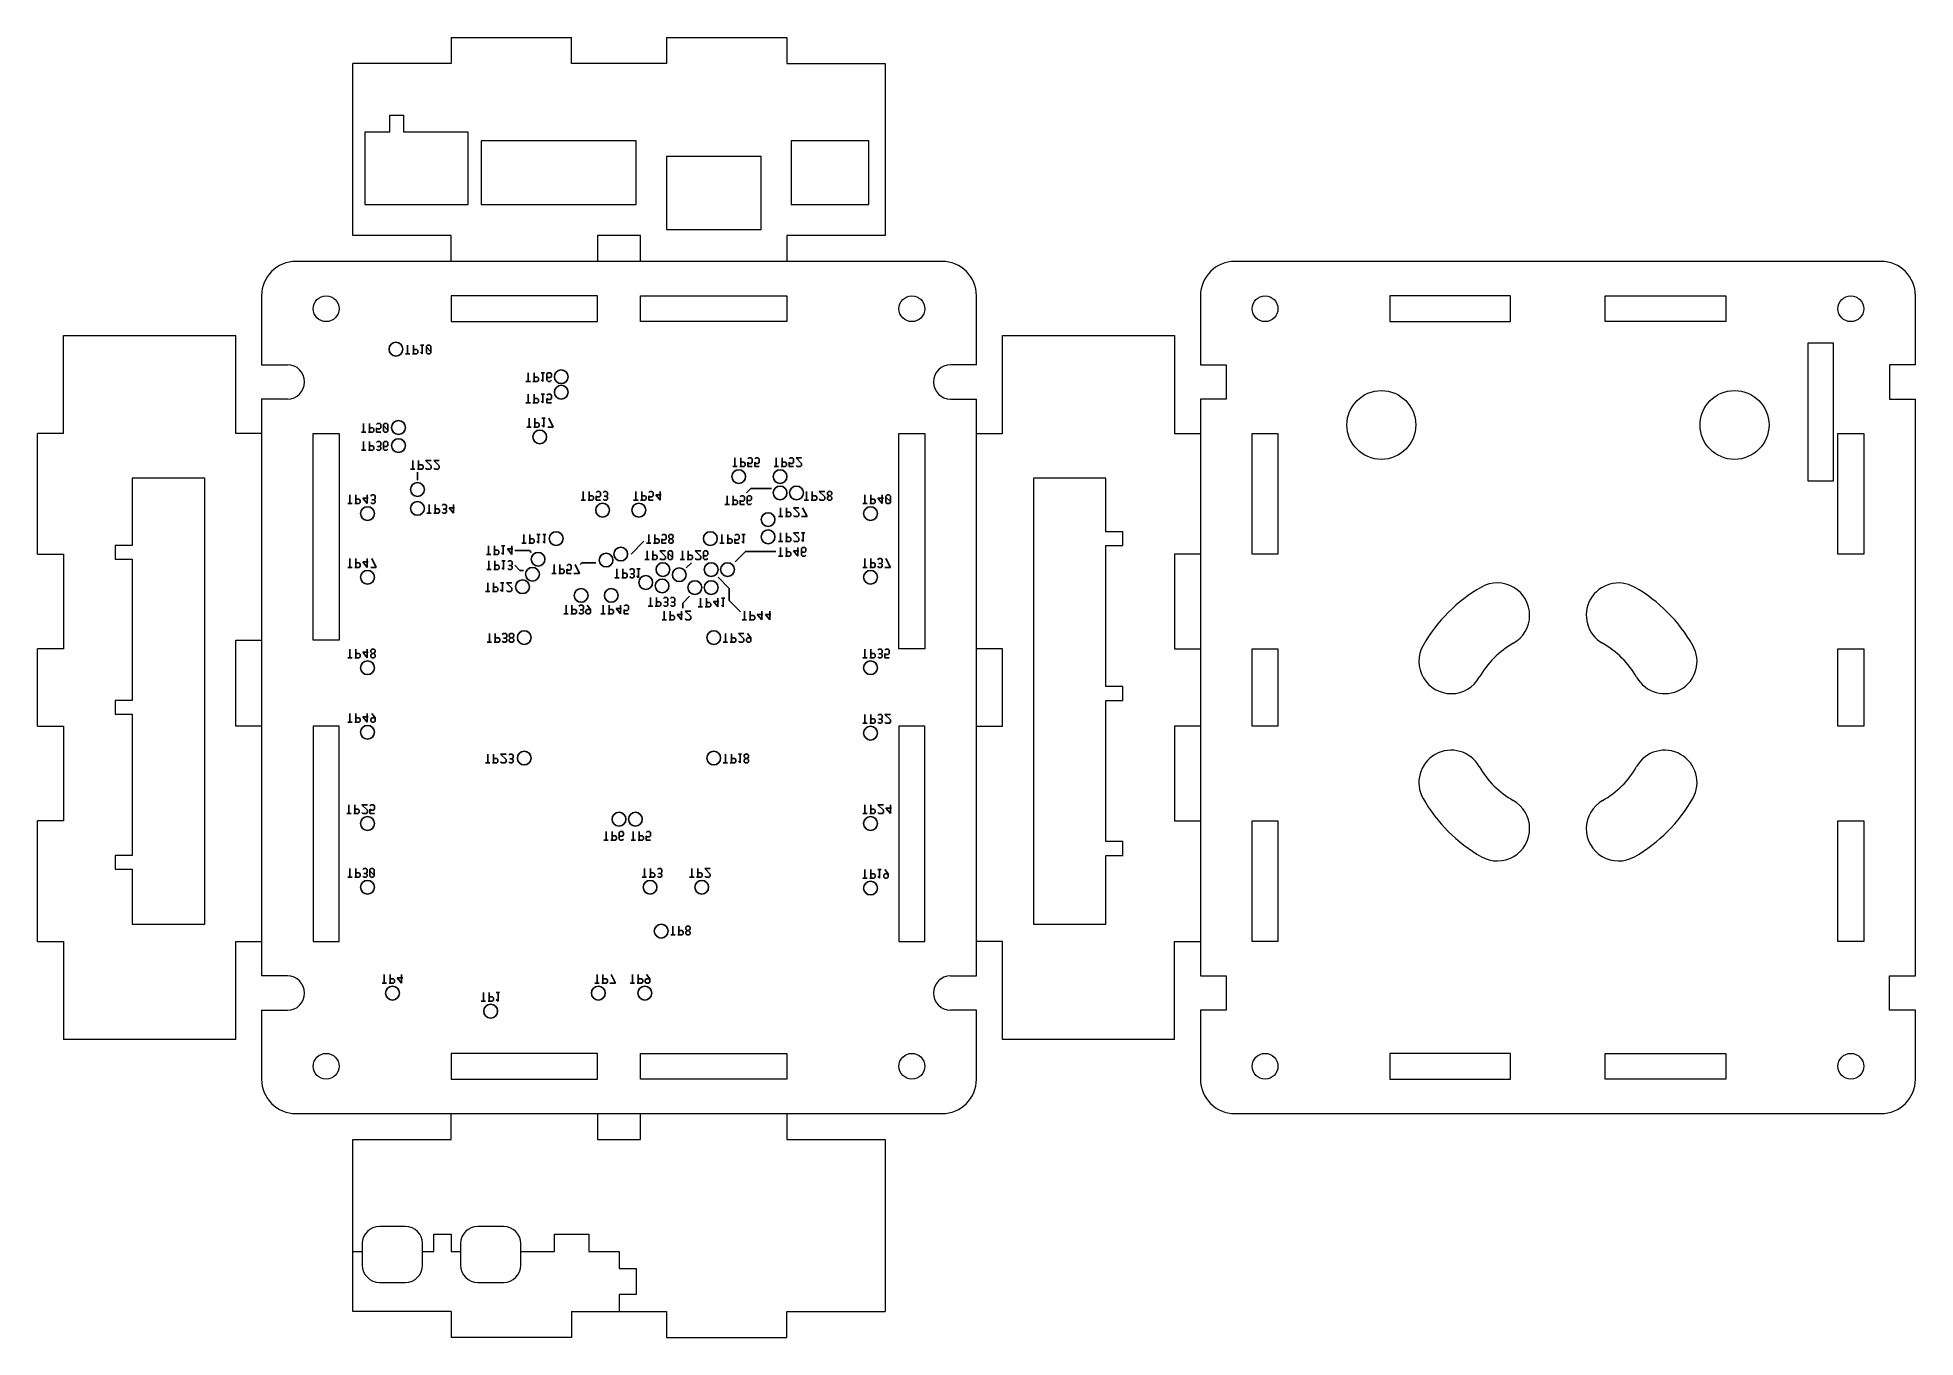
# Model space of a CAD drawing. Header units: millimetres. Extents: x -26 to 192, y -26 to 125.
import ezdxf

# ---------------------------------------------------------------- set-up
doc = ezdxf.new("R2010")
doc.units = ezdxf.units.MM
doc.layers.get('0').update_dxf_attribs({"linetype": 'CONTINUOUS', "lineweight": 0})
doc.layers.add('power_silk', color=7, linetype='CONTINUOUS')

msp = doc.modelspace()

# ---------------------------------------------------------------- linework, layer by layer
at = {"color": 5}
for p, q in [((22, 125), (22, 122)), ((22, 125), (36, 125)), ((36, 122), (36, 125)), ((47, 125), (47, 122)), ((47, 125), (61, 125)), ((61, 125), (61, 122)), ((22, 122), (10.6, 122)), ((10.6, 102), (10.6, 122)), ((47, 122), (36, 122)), ((61, 122), (72.4, 122)), ((72.4, 122), (72.4, 102)), ((14.9, 114), (14.9, 116)), ((14.9, 116), (16.5, 116)), ((16.5, 116), (16.5, 114)), ((12, 114), (12, 105.6)), ((14.9, 114), (12, 114)), ((24, 114), (16.5, 114)), ((24, 105.6), (24, 114)), ((43.5, 113), (25.5, 113)), ((25.5, 113), (25.5, 105.6)), ((43.5, 105.6), (43.5, 113)), ((58, 111.2), (47, 111.2)), ((47, 111.2), (47, 102.7)), ((58, 102.7), (58, 111.2)), ((70.5, 113), (61.5, 113)), ((61.5, 113), (61.5, 105.6)), ((70.5, 105.6), (70.5, 113)), ((12, 105.6), (24, 105.6)), ((25.5, 105.6), (43.5, 105.6)), ((61.5, 105.6), (70.5, 105.6)), ((47, 102.7), (58, 102.7)), ((22, 102), (10.6, 102)), ((22, 99), (22, 102)), ((39, 102), (39, 99)), ((44, 102), (39, 102)), ((44, 99), (44, 102)), ((61, 102), (61, 99)), ((72.4, 102), (61, 102)), ((79, 99), (4, 99)), ((188, 99), (113, 99)), ((0, 95), (0, 87)), ((22, 95), (22, 92)), ((39, 95), (22, 95)), ((39, 92), (39, 95)), ((44, 92), (44, 95)), ((44, 95), (61, 95)), ((61, 95), (61, 92)), ((83, 87), (83, 95)), ((109, 95), (109, 87)), ((145, 95), (131, 95)), ((131, 95), (131, 92)), ((145, 92), (145, 95)), ((156, 92), (156, 95)), ((156, 95), (170, 95)), ((170, 95), (170, 92)), ((192, 87), (192, 95)), ((22, 92), (39, 92)), ((61, 92), (44, 92)), ((131, 92), (145, 92)), ((170, 92), (156, 92)), ((-23, 79), (-23, 90.4)), ((-23, 90.4), (-3, 90.4)), ((-3, 79), (-3, 90.4)), ((86, 90.4), (106, 90.4)), ((86, 79), (86, 90.4)), ((106, 90.4), (106, 79)), ((182.5, 89.5), (179.5, 89.5)), ((179.5, 89.5), (179.5, 73.5)), ((182.5, 73.5), (182.5, 89.5)), ((0, 87), (3, 87)), ((83, 87), (80, 87)), ((109, 87), (112, 87)), ((112, 87), (112, 83)), ((192, 87), (189, 87)), ((189, 87), (189, 83)), ((3, 83), (0, 83)), ((0, 83), (0, 16)), ((5, 85), (5, 85)), ((78, 85), (78, 85)), ((80, 83), (83, 83)), ((83, 16), (83, 83)), ((112, 83), (109, 83)), ((109, 83), (109, 16)), ((189, 83), (192, 83)), ((192, 16), (192, 83)), ((-23, 79), (-26, 79)), ((-26, 65), (-26, 79)), ((0, 79), (-3, 79)), ((6, 79), (9, 79)), ((6, 55), (6, 79)), ((9, 79), (9, 55)), ((74, 79), (77, 79)), ((74, 54), (74, 79)), ((77, 79), (77, 54)), ((83, 79), (86, 79)), ((106, 79), (109, 79)), ((115, 79), (118, 79)), ((115, 65), (115, 79)), ((118, 79), (118, 65)), ((183, 79), (186, 79)), ((183, 65), (183, 79)), ((186, 79), (186, 65)), ((-6.6, 73.8), (-15, 73.8)), ((-15, 73.8), (-15, 66)), ((-6.6, 22), (-6.6, 73.8)), ((98, 73.8), (89.6, 73.8)), ((89.6, 73.8), (89.6, 22)), ((98, 67.6), (98, 73.8)), ((179.5, 73.5), (182.5, 73.5)), ((100, 67.6), (98, 67.6)), ((100, 66), (100, 67.6)), ((-15, 66), (-17, 66)), ((-17, 66), (-17, 64.4)), ((98, 66), (100, 66)), ((98, 49.6), (98, 66)), ((-26, 65), (-23, 65)), ((-23, 65), (-23, 54)), ((-17, 64.4), (-15, 64.4)), ((-15, 64.4), (-15, 48)), ((109, 65), (106, 65)), ((106, 65), (106, 54)), ((118, 65), (115, 65)), ((186, 65), (183, 65)), ((-3, 45), (-3, 55)), ((-3, 55), (0, 55)), ((9, 55), (6, 55)), ((-23, 54), (-26, 54)), ((-26, 45), (-26, 54)), ((77, 54), (74, 54)), ((86, 54), (83, 54)), ((86, 45), (86, 54)), ((106, 54), (109, 54)), ((115, 54), (118, 54)), ((115, 45), (115, 54)), ((118, 54), (118, 45)), ((183, 54), (186, 54)), ((183, 45), (183, 54)), ((186, 54), (186, 45)), ((-15, 48), (-17, 48)), ((-17, 48), (-17, 46.4)), ((100, 49.6), (98, 49.6)), ((98, 48), (100, 48)), ((98, 31.6), (98, 48)), ((100, 48), (100, 49.6)), ((-17, 46.4), (-15, 46.4)), ((-15, 46.4), (-15, 30)), ((-26, 45), (-23, 45)), ((-23, 45), (-23, 34)), ((0, 45), (-3, 45)), ((9, 45), (6, 45)), ((6, 45), (6, 20)), ((9, 20), (9, 45)), ((77, 45), (74, 45)), ((74, 45), (74, 20)), ((77, 20), (77, 45)), ((83, 45), (86, 45)), ((109, 45), (106, 45)), ((106, 45), (106, 34)), ((118, 45), (115, 45)), ((186, 45), (183, 45)), ((-23, 34), (-26, 34)), ((-26, 20), (-26, 34)), ((106, 34), (109, 34)), ((115, 34), (118, 34)), ((115, 20), (115, 34)), ((118, 34), (118, 20)), ((183, 34), (186, 34)), ((183, 20), (183, 34)), ((186, 34), (186, 20)), ((100, 31.6), (98, 31.6)), ((100, 30), (100, 31.6)), ((-15, 30), (-17, 30)), ((-17, 30), (-17, 28.4)), ((-17, 28.4), (-15, 28.4)), ((-15, 28.4), (-15, 22)), ((98, 30), (100, 30)), ((98, 22), (98, 30)), ((-15, 22), (-6.6, 22)), ((89.6, 22), (98, 22)), ((-26, 20), (-23, 20)), ((-23, 20), (-23, 8.6)), ((-3, 20), (0, 20)), ((-3, 8.6), (-3, 20)), ((6, 20), (9, 20)), ((74, 20), (77, 20)), ((86, 20), (83, 20)), ((86, 8.6), (86, 20)), ((106, 20), (109, 20)), ((106, 8.6), (106, 20)), ((118, 20), (115, 20)), ((186, 20), (183, 20)), ((3, 16), (0, 16)), ((80, 16), (83, 16)), ((109, 16), (112, 16)), ((112, 16), (112, 12)), ((189, 12), (189, 16)), ((189, 16), (192, 16)), ((5, 14), (5, 14)), ((78, 14), (78, 14)), ((0, 12), (3, 12)), ((0, 12), (0, 4)), ((83, 12), (80, 12)), ((83, 4), (83, 12)), ((112, 12), (109, 12)), ((109, 12), (109, 4)), ((192, 12), (189, 12)), ((192, 4), (192, 12)), ((-3, 8.6), (-23, 8.6)), ((22, 7), (22, 4)), ((39, 7), (22, 7)), ((39, 4), (39, 7)), ((44, 4), (44, 7)), ((44, 7), (61, 7)), ((61, 7), (61, 4)), ((106, 8.6), (86, 8.6)), ((145, 7), (131, 7)), ((131, 7), (131, 4)), ((145, 4), (145, 7)), ((156, 4), (156, 7)), ((156, 7), (170, 7)), ((170, 7), (170, 4)), ((22, 4), (39, 4)), ((61, 4), (44, 4)), ((131, 4), (145, 4)), ((170, 4), (156, 4)), ((4, 0), (79, 0)), ((22, -3), (22, 0)), ((39, 0), (39, -3)), ((44, -3), (44, 0)), ((61, 0), (61, -3)), ((113, 0), (188, 0)), ((10.6, -3), (22, -3)), ((10.6, -23), (10.6, -3)), ((39, -3), (44, -3)), ((61, -3), (72.4, -3)), ((72.4, -3), (72.4, -23)), ((11.7, -15.1), (11.7, -17.6)), ((16.7, -13.1), (13.7, -13.1)), ((18.7, -17.6), (18.7, -15.1)), ((20, -16), (20, -14)), ((20, -14), (22, -14)), ((22, -14), (22, -16)), ((23.1, -15.1), (23.1, -17.6)), ((28.1, -13.1), (25.1, -13.1)), ((30.1, -17.6), (30.1, -15.1)), ((34, -16), (34, -14)), ((34, -14), (38, -14)), ((38, -14), (38, -16)), ((10.6, -16), (11.7, -16)), ((18.7, -16), (20, -16)), ((22, -16), (23.1, -16)), ((30.1, -16), (34, -16)), ((38, -16), (41.5, -16)), ((41.5, -16), (41.5, -18)), ((13.7, -19.6), (16.7, -19.6)), ((25.1, -19.6), (28.1, -19.6)), ((41.5, -18), (43.5, -18)), ((43.5, -18), (43.5, -21)), ((43.5, -21), (41.5, -21)), ((41.5, -21), (41.5, -23)), ((22, -23), (10.6, -23)), ((22, -23), (22, -26)), ((36, -23), (36, -26)), ((36, -23), (47, -23)), ((47, -23), (47, -26)), ((61, -26), (61, -23)), ((61, -23), (72.4, -23)), ((36, -26), (22, -26)), ((47, -26), (61, -26))]:
    msp.add_line(p, q, dxfattribs=at)
for centre, radius in [((7.5, 93.5), 1.5), ((75.5, 93.5), 1.5), ((116.5, 93.5), 1.5), ((184.5, 93.5), 1.5), ((130, 80), 4), ((171, 80), 4), ((7.5, 5.5), 1.5), ((75.5, 5.5), 1.5), ((116.5, 5.5), 1.5), ((184.5, 5.5), 1.5)]:
    msp.add_circle(centre, radius, dxfattribs=at)
for centre, radius, start, end in [((4, 95), 4, 90, 180), ((79, 95), 4, 0, 90), ((113, 95), 4, 90, 180), ((188, 95), 4, 0, 90), ((3, 85), 2, 0, 90), ((80, 85), 2, 90, 180), ((3, 85), 2, 270, 0), ((80, 85), 2, 180, 270), ((3, 14), 2, 0, 90), ((80, 14), 2, 90, 180), ((3, 14), 2, 270, 0), ((80, 14), 2, 180, 270), ((4, 4), 4, 180, 270), ((79, 4), 4, 270, 0), ((113, 4), 4, 180, 270), ((188, 4), 4, 270, 0), ((13.7, -15.1), 2, 90, 180), ((16.7, -15.1), 2, 0, 90), ((25.1, -15.1), 2, 90, 180), ((28.1, -15.1), 2, 0, 90), ((13.7, -17.6), 2, 180, 270), ((16.7, -17.6), 2, 270, 0), ((25.1, -17.6), 2, 180, 270), ((28.1, -17.6), 2, 270, 0)]:
    msp.add_arc(centre, radius, start, end, dxfattribs=at)
at = {"color": 5, "linetype": 'CONTINUOUS', "lineweight": 0}
for centre, radius, start, end in [((150.5, 45.5), 18, 119.57783868, 150.42216132), ((143.466121, 57.893024), 3.75, 299.57783515, 119.57784491), ((157.533879, 57.893024), 3.75, 60.42216132, 240.42216132), ((150.5, 45.5), 18, 29.57783868, 60.42216036), ((150.5, 45.5), 10.5, 119.57783726, 150.42216132), ((150.5, 45.5), 10.5, 29.57783667, 60.42215915), ((138.106976, 52.533879), 3.75, 150.42216132, 330.42216132), ((162.893024, 52.533879), 3.75, 209.57783868, 29.57783868), ((138.106976, 38.466121), 3.75, 29.57783868, 209.57783868), ((162.893024, 38.466121), 3.75, 330.42216132, 150.42216132), ((150.5, 45.5), 10.5, 209.57783868, 240.42216132), ((150.5, 45.5), 10.5, 299.57783704, 330.42216132), ((150.5, 45.5), 18, 209.57783868, 240.42216132), ((143.466121, 33.106976), 3.75, 240.42215406, 60.42215778), ((157.533879, 33.106976), 3.75, 119.57783417, 299.57783868), ((150.5, 45.5), 18, 299.57783868, 330.42216132)]:
    msp.add_arc(centre, radius, start, end, dxfattribs=at)
at = {"layer": 'power_silk', "color": 1}
for points in [[(17.208314, 88.254153), (16.700314, 88.254153)], [(16.954314, 89.270153), (16.954314, 88.254153)], [(18.020761, 88.254153), (17.513114, 88.254153)], [(17.640114, 89.270153), (17.640114, 88.254153)], [(18.148114, 88.635153), (18.020761, 88.762153), (17.640114, 88.762153)], [(18.148114, 88.381153), (18.020761, 88.254153)], [(18.148114, 88.635153), (18.148114, 88.381153)], [(18.833914, 89.270153), (18.452914, 89.270153)], [(18.655761, 88.254153), (18.452914, 88.457353)], [(18.655761, 89.270153), (18.655761, 88.254153)], [(19.265714, 89.270153), (19.138714, 89.143153), (19.138714, 88.381153)], [(19.646714, 88.508153), (19.138714, 89.016153)], [(19.265714, 88.254153), (19.138714, 88.381153)], [(19.646714, 89.143153), (19.519361, 89.270153), (19.265714, 89.270153)], [(19.519361, 88.254153), (19.265714, 88.254153)], [(19.646714, 88.381153), (19.519361, 88.254153)], [(19.646714, 89.143153), (19.646714, 88.381153)], [(31.2083, 85.054105), (30.699948, 85.054105)], [(30.9543, 86.070105), (30.9543, 85.054105)], [(32.0211, 85.054105), (31.5131, 85.054105)], [(31.6401, 86.070105), (31.6401, 85.054105)], [(32.1481, 85.435105), (32.0211, 85.562105), (31.6401, 85.562105)], [(32.1481, 85.181105), (32.0211, 85.054105)], [(32.1481, 85.435105), (32.1481, 85.181105)], [(32.833548, 86.070105), (32.452548, 86.070105)], [(32.6561, 85.054105), (32.452548, 85.257305)], [(32.6561, 86.070105), (32.6561, 85.054105)], [(33.2657, 86.070105), (33.1387, 85.943105)], [(33.1387, 85.943105), (33.1387, 85.181105)], [(33.646348, 85.638305), (33.5197, 85.511305), (33.1387, 85.511305)], [(33.646348, 85.181105), (33.5197, 85.054105), (33.2657, 85.054105), (33.1387, 85.181105)], [(33.5197, 86.070105), (33.2657, 86.070105)], [(33.646348, 85.943105), (33.5197, 86.070105)], [(33.646348, 85.943105), (33.646348, 85.638305)], [(30.9543, 83.569969), (30.9543, 82.554322)], [(31.6401, 83.569969), (31.6401, 82.554322)], [(32.1481, 82.934969), (32.0211, 83.062322), (31.6401, 83.062322)], [(32.1481, 82.934969), (32.1481, 82.681322)], [(32.833548, 83.569969), (32.452548, 83.569969)], [(32.6561, 83.569969), (32.6561, 82.554322)], [(33.646348, 83.443322), (33.5197, 83.569969), (33.2657, 83.569969), (33.1387, 83.443322)], [(33.1387, 83.062322), (33.1387, 82.554322)], [(33.2657, 82.934969), (33.1387, 83.062322)], [(33.5197, 82.934969), (33.2657, 82.934969)], [(33.646348, 83.062322), (33.5197, 82.934969)], [(33.646348, 83.443322), (33.646348, 83.062322)], [(31.2083, 82.554322), (30.699948, 82.554322)], [(31.054136, 80.769972), (31.054136, 79.753972)], [(32.0211, 82.554322), (31.5131, 82.554322)], [(31.739936, 80.769972), (31.739936, 79.753972)], [(32.1481, 82.681322), (32.0211, 82.554322)], [(32.6561, 82.554322), (32.452548, 82.757522)], [(32.933736, 80.769972), (32.552736, 80.769972)], [(32.755936, 80.769972), (32.755936, 79.753972)], [(33.646348, 82.554322), (33.1387, 82.554322)], [(33.873536, 79.753972), (33.365536, 80.769972)], [(12.108206, 79.15425), (11.600206, 79.15425)], [(11.854206, 80.17025), (11.854206, 79.15425)], [(12.921006, 79.15425), (12.413006, 79.15425)], [(12.540006, 80.17025), (12.540006, 79.15425)], [(13.048006, 79.53525), (12.921006, 79.66225), (12.540006, 79.66225)], [(13.048006, 79.28125), (12.921006, 79.15425)], [(13.048006, 79.53525), (13.048006, 79.28125)], [(13.860806, 80.04325), (13.733806, 80.17025), (13.479806, 80.17025), (13.352806, 80.04325)], [(13.352806, 79.66225), (13.352806, 79.15425)], [(13.479806, 79.53525), (13.352806, 79.66225)], [(13.860806, 79.15425), (13.352806, 79.15425)], [(13.733806, 79.53525), (13.479806, 79.53525)], [(13.860806, 79.66225), (13.733806, 79.53525)], [(13.860806, 80.04325), (13.860806, 79.66225)], [(14.292606, 80.17025), (14.165606, 80.04325), (14.165606, 79.28125)], [(14.673606, 79.40825), (14.165606, 79.91625)], [(14.292606, 79.15425), (14.165606, 79.28125)], [(14.673606, 80.04325), (14.546606, 80.17025), (14.292606, 80.17025)], [(14.546606, 79.15425), (14.292606, 79.15425)], [(14.673606, 79.28125), (14.546606, 79.15425)], [(14.673606, 80.04325), (14.673606, 79.28125)], [(31.308136, 79.753972), (30.800136, 79.753972)], [(32.120936, 79.753972), (31.612936, 79.753972)], [(32.247936, 80.134972), (32.120936, 80.261972), (31.739936, 80.261972)], [(32.247936, 79.880972), (32.120936, 79.753972)], [(32.247936, 80.134972), (32.247936, 79.880972)], [(32.755936, 79.753972), (32.552736, 79.957172)], [(33.873536, 79.753972), (33.238536, 79.753972)], [(12.108206, 77.054164), (11.600206, 77.054164)], [(11.854206, 78.070164), (11.854206, 77.054164)], [(12.921006, 77.054164), (12.413006, 77.054164)], [(12.540006, 78.070164), (12.540006, 77.054164)], [(13.048006, 77.435164), (12.921006, 77.562164), (12.540006, 77.562164)], [(13.048006, 77.181164), (12.921006, 77.054164)], [(13.048006, 77.435164), (13.048006, 77.181164)], [(13.860806, 77.943164), (13.733806, 78.070164), (13.479806, 78.070164), (13.352806, 77.943164)], [(13.479806, 77.054164), (13.352806, 77.181164)], [(13.733806, 77.511364), (13.479806, 77.511364)], [(13.733806, 77.054164), (13.479806, 77.054164)], [(13.733806, 77.511364), (13.860806, 77.638364)], [(13.733806, 77.511364), (13.860806, 77.384364)], [(13.860806, 77.181164), (13.733806, 77.054164)], [(13.860806, 77.943164), (13.860806, 77.638364)], [(13.860806, 77.384364), (13.860806, 77.181164)], [(14.292606, 78.070164), (14.165606, 77.943164)], [(14.165606, 77.943164), (14.165606, 77.181164)], [(14.673606, 77.638364), (14.546606, 77.511364), (14.165606, 77.511364)], [(14.673606, 77.181164), (14.546606, 77.054164), (14.292606, 77.054164), (14.165606, 77.181164)], [(14.546606, 78.070164), (14.292606, 78.070164)], [(14.673606, 77.943164), (14.546606, 78.070164)], [(14.673606, 77.943164), (14.673606, 77.638364)], [(17.808036, 74.854242), (17.300036, 74.854242)], [(17.554036, 75.870242), (17.554036, 74.854242)], [(18.100136, 74.500053), (18.100136, 73.600117)], [(18.620836, 74.854242), (18.112836, 74.854242)], [(18.239836, 75.870242), (18.239836, 74.854242)], [(18.747836, 75.235242), (18.620836, 75.362242), (18.239836, 75.362242)], [(18.747836, 74.981242), (18.620836, 74.854242)], [(18.747836, 75.235242), (18.747836, 74.981242)], [(19.687636, 75.235242), (19.052636, 75.870242)], [(19.687636, 75.870242), (19.052636, 75.870242)], [(19.179636, 74.854242), (19.052636, 74.981242)], [(19.560636, 74.854242), (19.179636, 74.854242)], [(19.687636, 74.981242), (19.560636, 74.854242)], [(19.687636, 75.235242), (19.687636, 74.981242)], [(20.627436, 75.235242), (19.992436, 75.870242)], [(20.627436, 75.870242), (19.992436, 75.870242)], [(20.119436, 74.854242), (19.992436, 74.981242)], [(20.500436, 74.854242), (20.119436, 74.854242)], [(20.627436, 74.981242), (20.500436, 74.854242)], [(20.627436, 75.235242), (20.627436, 74.981242)], [(55.208125, 75.154103), (54.700125, 75.154103)], [(54.954125, 76.170103), (54.954125, 75.154103)], [(56.020925, 75.154103), (55.512925, 75.154103)], [(55.639925, 76.170103), (55.639925, 75.154103)], [(56.147925, 75.535103), (56.020925, 75.662103), (55.639925, 75.662103)], [(56.147925, 75.281103), (56.020925, 75.154103)], [(56.147925, 75.535103), (56.147925, 75.281103)], [(56.960725, 76.043103), (56.833725, 76.170103), (56.579725, 76.170103), (56.452725, 76.043103)], [(56.452725, 75.662103), (56.452725, 75.154103)], [(56.579725, 75.535103), (56.452725, 75.662103)], [(56.960725, 75.154103), (56.452725, 75.154103)], [(56.833725, 75.535103), (56.579725, 75.535103)], [(56.960725, 75.662103), (56.833725, 75.535103)], [(56.960725, 76.043103), (56.960725, 75.662103)], [(57.773525, 76.043103), (57.646525, 76.170103), (57.392525, 76.170103), (57.265525, 76.043103)], [(57.265525, 75.662103), (57.265525, 75.154103)], [(57.392525, 75.535103), (57.265525, 75.662103)], [(57.773525, 75.154103), (57.265525, 75.154103)], [(57.646525, 75.535103), (57.392525, 75.535103)], [(57.773525, 75.662103), (57.646525, 75.535103)], [(57.773525, 76.043103), (57.773525, 75.662103)], [(60.008373, 75.154103), (59.50002, 75.154103)], [(59.754373, 76.170103), (59.754373, 75.154103)], [(60.82082, 75.154103), (60.313173, 75.154103)], [(60.43982, 76.170103), (60.43982, 75.154103)], [(60.948173, 75.535103), (60.82082, 75.662103), (60.43982, 75.662103)], [(60.948173, 75.281103), (60.82082, 75.154103)], [(60.948173, 75.535103), (60.948173, 75.281103)], [(61.760973, 76.043103), (61.63362, 76.170103), (61.37962, 76.170103), (61.25262, 76.043103)], [(61.25262, 75.662103), (61.25262, 75.154103)], [(61.37962, 75.535103), (61.25262, 75.662103)], [(61.760973, 75.154103), (61.25262, 75.154103)], [(61.63362, 75.535103), (61.37962, 75.535103)], [(61.760973, 75.662103), (61.63362, 75.535103)], [(61.760973, 76.043103), (61.760973, 75.662103)], [(62.700773, 75.535103), (62.065773, 76.170103)], [(62.700773, 76.170103), (62.065773, 76.170103)], [(62.19242, 75.154103), (62.065773, 75.281103)], [(62.57342, 75.154103), (62.19242, 75.154103)], [(62.700773, 75.281103), (62.57342, 75.154103)], [(62.700773, 75.535103), (62.700773, 75.281103)], [(37.354395, 72.270144), (37.354395, 71.254144)], [(38.039842, 72.270144), (38.039842, 71.254144)], [(39.360642, 72.143144), (39.233642, 72.270144), (38.979642, 72.270144), (38.852995, 72.143144)], [(39.360642, 72.143144), (39.360642, 71.762144)], [(40.173442, 72.143144), (40.046795, 72.270144), (39.792442, 72.270144), (39.665795, 72.143144)], [(40.173442, 72.143144), (40.173442, 71.838344)], [(43.454275, 72.270144), (43.454275, 71.254144)], [(44.140075, 72.270144), (44.140075, 71.254144)], [(45.460875, 72.143144), (45.333875, 72.270144), (45.079875, 72.270144), (44.952875, 72.143144)], [(45.460875, 72.143144), (45.460875, 71.762144)], [(46.273675, 72.270144), (46.273675, 71.254144)], [(56.800211, 72.599992), (56.300325, 72.100105)], [(59.200159, 72.599992), (56.800211, 72.599992)], [(63.254281, 72.270144), (63.254281, 71.254144)], [(63.940081, 72.270144), (63.940081, 71.254144)], [(65.387881, 71.635144), (64.752881, 72.270144)], [(65.387881, 72.270144), (64.752881, 72.270144)], [(65.819681, 72.270144), (65.692681, 72.143144), (65.692681, 71.939944)], [(66.200681, 72.143144), (66.073681, 72.270144), (65.819681, 72.270144)], [(66.200681, 72.143144), (66.200681, 71.939944)], [(10.508006, 70.854094), (10.000006, 70.854094)], [(10.254006, 71.870094), (10.254006, 70.854094)], [(11.321159, 70.854094), (10.812806, 70.854094)], [(10.940159, 71.870094), (10.940159, 70.854094)], [(11.447806, 71.235094), (11.321159, 71.362094), (10.940159, 71.362094)], [(11.447806, 70.981094), (11.321159, 70.854094)], [(11.447806, 71.235094), (11.447806, 70.981094)], [(12.260606, 70.854094), (11.752606, 71.489094)], [(12.387606, 71.489094), (11.752606, 71.489094)], [(12.260606, 71.870094), (12.260606, 70.854094)], [(13.200406, 71.743094), (13.073759, 71.870094), (12.819406, 71.870094), (12.692759, 71.743094)], [(12.819406, 70.854094), (12.692759, 70.981094)], [(13.073759, 71.311294), (12.819406, 71.311294)], [(13.073759, 70.854094), (12.819406, 70.854094)], [(13.073759, 71.311294), (13.200406, 71.438294)], [(13.073759, 71.311294), (13.200406, 71.184294)], [(13.200406, 70.981094), (13.073759, 70.854094)], [(13.200406, 71.743094), (13.200406, 71.438294)], [(13.200406, 71.184294), (13.200406, 70.981094)], [(19.45445, 70.770133), (19.45445, 69.754133)], [(20.139898, 70.770133), (20.139898, 69.754133)], [(20.64825, 70.135133), (20.52125, 70.262133), (20.139898, 70.262133)], [(20.64825, 69.881133), (20.52125, 69.754133)], [(20.64825, 70.135133), (20.64825, 69.881133)], [(21.46105, 70.643133), (21.333698, 70.770133), (21.08005, 70.770133), (20.95305, 70.643133)], [(21.08005, 69.754133), (20.95305, 69.881133)], [(21.333698, 70.211333), (21.08005, 70.211333)], [(21.333698, 70.211333), (21.46105, 70.338333)], [(21.333698, 70.211333), (21.46105, 70.084333)], [(21.46105, 69.881133), (21.333698, 69.754133)], [(21.46105, 70.643133), (21.46105, 70.338333)], [(21.46105, 70.084333), (21.46105, 69.881133)], [(22.27385, 69.754133), (21.76585, 70.389133)], [(22.40085, 70.389133), (21.76585, 70.389133)], [(22.27385, 70.770133), (22.27385, 69.754133)], [(37.608042, 71.254144), (37.100042, 71.254144)], [(38.420842, 71.254144), (37.913195, 71.254144)], [(38.548195, 71.635144), (38.420842, 71.762144), (38.039842, 71.762144)], [(38.548195, 71.381144), (38.420842, 71.254144)], [(38.548195, 71.635144), (38.548195, 71.381144)], [(38.852995, 71.762144), (38.852995, 71.254144)], [(38.979642, 71.635144), (38.852995, 71.762144)], [(39.360642, 71.254144), (38.852995, 71.254144)], [(39.233642, 71.635144), (38.979642, 71.635144)], [(39.360642, 71.762144), (39.233642, 71.635144)], [(39.792442, 71.254144), (39.665795, 71.381144)], [(40.046795, 71.711344), (39.792442, 71.711344)], [(40.046795, 71.254144), (39.792442, 71.254144)], [(40.046795, 71.711344), (40.173442, 71.838344)], [(40.046795, 71.711344), (40.173442, 71.584344)], [(40.173442, 71.381144), (40.046795, 71.254144)], [(40.173442, 71.584344), (40.173442, 71.381144)], [(43.708275, 71.254144), (43.200275, 71.254144)], [(44.521075, 71.254144), (44.013075, 71.254144)], [(44.648075, 71.635144), (44.521075, 71.762144), (44.140075, 71.762144)], [(44.648075, 71.381144), (44.521075, 71.254144)], [(44.648075, 71.635144), (44.648075, 71.381144)], [(44.952875, 71.762144), (44.952875, 71.254144)], [(45.079875, 71.635144), (44.952875, 71.762144)], [(45.460875, 71.254144), (44.952875, 71.254144)], [(45.333875, 71.635144), (45.079875, 71.635144)], [(45.460875, 71.762144), (45.333875, 71.635144)], [(46.273675, 71.254144), (45.765675, 71.889144)], [(46.400675, 71.889144), (45.765675, 71.889144)], [(54.308189, 70.754258), (53.800189, 70.754258)], [(54.054189, 71.770258), (54.054189, 70.754258)], [(55.120989, 70.754258), (54.612989, 70.754258)], [(54.739989, 71.770258), (54.739989, 70.754258)], [(55.247989, 71.135258), (55.120989, 71.261905), (54.739989, 71.261905)], [(55.247989, 70.881258), (55.120989, 70.754258)], [(55.247989, 71.135258), (55.247989, 70.881258)], [(56.060789, 71.642905), (55.933789, 71.770258), (55.679789, 71.770258), (55.552789, 71.642905)], [(55.552789, 71.261905), (55.552789, 70.754258)], [(55.679789, 71.135258), (55.552789, 71.261905)], [(56.060789, 70.754258), (55.552789, 70.754258)], [(55.933789, 71.135258), (55.679789, 71.135258)], [(56.060789, 71.261905), (55.933789, 71.135258)], [(56.060789, 71.642905), (56.060789, 71.261905)], [(56.492589, 71.770258), (56.365589, 71.642905)], [(56.365589, 71.642905), (56.365589, 70.881258)], [(56.873589, 71.338105), (56.746589, 71.211458), (56.365589, 71.211458)], [(56.873589, 70.881258), (56.746589, 70.754258), (56.492589, 70.754258), (56.365589, 70.881258)], [(56.746589, 71.770258), (56.492589, 71.770258)], [(56.873589, 71.642905), (56.746589, 71.770258)], [(56.873589, 71.642905), (56.873589, 71.338105)], [(60.253906, 70.370083), (60.253906, 69.354083)], [(60.940059, 70.370083), (60.940059, 69.354083)], [(61.447706, 69.735083), (61.320706, 69.862083), (60.940059, 69.862083)], [(62.387506, 69.735083), (61.752506, 70.370083)], [(62.387506, 70.370083), (61.752506, 70.370083)], [(63.327659, 69.354083), (62.819306, 70.370083)], [(63.508281, 71.254144), (63.000281, 71.254144)], [(64.321081, 71.254144), (63.813081, 71.254144)], [(64.448081, 71.635144), (64.321081, 71.762144), (63.940081, 71.762144)], [(64.448081, 71.381144), (64.321081, 71.254144)], [(64.448081, 71.635144), (64.448081, 71.381144)], [(64.879881, 71.254144), (64.752881, 71.381144)], [(65.260881, 71.254144), (64.879881, 71.254144)], [(65.387881, 71.381144), (65.260881, 71.254144)], [(65.387881, 71.635144), (65.387881, 71.381144)], [(65.870481, 71.762144), (65.692681, 71.939944)], [(65.870481, 71.762144), (65.692681, 71.584344), (65.692681, 71.381144)], [(65.819681, 71.254144), (65.692681, 71.381144)], [(66.073681, 71.254144), (65.819681, 71.254144)], [(66.022881, 71.762144), (65.870481, 71.762144)], [(66.200681, 71.939944), (66.022881, 71.762144)], [(66.200681, 71.584344), (66.022881, 71.762144)], [(66.200681, 71.381144), (66.073681, 71.254144)], [(66.200681, 71.584344), (66.200681, 71.381144)], [(70.308073, 70.854094), (69.800073, 70.854094)], [(70.054073, 71.870094), (70.054073, 70.854094)], [(71.120873, 70.854094), (70.612873, 70.854094)], [(70.739873, 71.870094), (70.739873, 70.854094)], [(71.247873, 71.235094), (71.120873, 71.362094), (70.739873, 71.362094)], [(71.247873, 70.981094), (71.120873, 70.854094)], [(71.247873, 71.235094), (71.247873, 70.981094)], [(72.060673, 70.854094), (71.552673, 71.489094)], [(72.187673, 71.489094), (71.552673, 71.489094)], [(72.060673, 71.870094), (72.060673, 70.854094)], [(72.619473, 71.870094), (72.492473, 71.743094), (72.492473, 70.981094)], [(73.000473, 71.108094), (72.492473, 71.616094)], [(72.619473, 70.854094), (72.492473, 70.981094)], [(73.000473, 71.743094), (72.873473, 71.870094), (72.619473, 71.870094)], [(72.873473, 70.854094), (72.619473, 70.854094)], [(73.000473, 70.981094), (72.873473, 70.854094)], [(73.000473, 71.743094), (73.000473, 70.981094)], [(19.70845, 69.754133), (19.200098, 69.754133)], [(20.52125, 69.754133), (20.01325, 69.754133)], [(21.333698, 69.754133), (21.08005, 69.754133)], [(60.507906, 69.354083), (60.000259, 69.354083)], [(61.320706, 69.354083), (60.812706, 69.354083)], [(61.447706, 69.481083), (61.320706, 69.354083)], [(61.447706, 69.735083), (61.447706, 69.481083)], [(61.879506, 69.354083), (61.752506, 69.481083)], [(62.260506, 69.354083), (61.879506, 69.354083)], [(62.387506, 69.481083), (62.260506, 69.354083)], [(62.387506, 69.735083), (62.387506, 69.481083)], [(63.327659, 69.354083), (62.692659, 69.354083)], [(26.354078, 65.970239), (26.354078, 64.954239)], [(27.039878, 65.970239), (27.039878, 64.954239)], [(27.547878, 65.335239), (27.421231, 65.462239), (27.039878, 65.462239)], [(28.233678, 65.970239), (27.852678, 65.970239)], [(28.056231, 65.970239), (28.056231, 64.954239)], [(29.046478, 64.954239), (28.538478, 65.589239)], [(29.173478, 65.589239), (28.538478, 65.589239)], [(29.046478, 65.970239), (29.046478, 64.954239)], [(31.099998, 65.40015), (29.400314, 65.40015)], [(30.708061, 66.254225), (30.200414, 66.254225)], [(30.454414, 67.270225), (30.454414, 66.254225)], [(31.521214, 66.254225), (31.013214, 66.254225)], [(31.300023, 65.200125), (31.099998, 65.40015)], [(31.140214, 67.270225), (31.140214, 66.254225)], [(31.648214, 66.635225), (31.521214, 66.762225), (31.140214, 66.762225)], [(31.648214, 66.381225), (31.521214, 66.254225)], [(31.648214, 66.635225), (31.648214, 66.381225)], [(32.334014, 67.270225), (31.953014, 67.270225)], [(32.156214, 66.254225), (31.953014, 66.457425)], [(32.156214, 67.270225), (32.156214, 66.254225)], [(33.019461, 67.270225), (32.638814, 67.270225)], [(32.842014, 66.254225), (32.638814, 66.457425)], [(32.842014, 67.270225), (32.842014, 66.254225)], [(44.400073, 66.500111), (42.900414, 65.0001)], [(45.207934, 66.254225), (44.700286, 66.254225)], [(44.954286, 67.270225), (44.954286, 66.254225)], [(46.020734, 66.254225), (45.512734, 66.254225)], [(45.640086, 67.270225), (45.640086, 66.254225)], [(46.147734, 66.635225), (46.020734, 66.762225), (45.640086, 66.762225)], [(46.147734, 66.381225), (46.020734, 66.254225)], [(46.147734, 66.635225), (46.147734, 66.381225)], [(46.960534, 67.143225), (46.833886, 67.270225), (46.579534, 67.270225), (46.452886, 67.143225)], [(46.452886, 66.762225), (46.452886, 66.254225)], [(46.579534, 66.635225), (46.452886, 66.762225)], [(46.960534, 66.254225), (46.452886, 66.254225)], [(46.833886, 66.635225), (46.579534, 66.635225)], [(46.960534, 66.762225), (46.833886, 66.635225)], [(46.960534, 67.143225), (46.960534, 66.762225)], [(47.392686, 67.270225), (47.265334, 67.143225), (47.265334, 66.940025)], [(47.443134, 66.762225), (47.265334, 66.940025)], [(47.443134, 66.762225), (47.265334, 66.584425), (47.265334, 66.381225)], [(47.392686, 66.254225), (47.265334, 66.381225)], [(47.773686, 67.143225), (47.646686, 67.270225), (47.392686, 67.270225)], [(47.646686, 66.254225), (47.392686, 66.254225)], [(47.595534, 66.762225), (47.443134, 66.762225)], [(47.773686, 66.940025), (47.595534, 66.762225)], [(47.773686, 66.584425), (47.595534, 66.762225)], [(47.773686, 66.381225), (47.646686, 66.254225)], [(47.773686, 67.143225), (47.773686, 66.940025)], [(47.773686, 66.584425), (47.773686, 66.381225)], [(53.708114, 66.254225), (53.200467, 66.254225)], [(53.454114, 67.270225), (53.454114, 66.254225)], [(54.520914, 66.254225), (54.012914, 66.254225)], [(54.139914, 67.270225), (54.139914, 66.254225)], [(54.647914, 66.635225), (54.520914, 66.762225), (54.139914, 66.762225)], [(54.647914, 66.381225), (54.520914, 66.254225)], [(54.647914, 66.635225), (54.647914, 66.381225)], [(55.460714, 67.143225), (55.333714, 67.270225), (55.079714, 67.270225), (54.952714, 67.143225)], [(54.952714, 66.762225), (54.952714, 66.254225)], [(55.079714, 66.635225), (54.952714, 66.762225)], [(55.460714, 66.254225), (54.952714, 66.254225)], [(55.333714, 66.635225), (55.079714, 66.635225)], [(55.460714, 66.762225), (55.333714, 66.635225)], [(55.460714, 67.143225), (55.460714, 66.762225)], [(56.146514, 67.270225), (55.765514, 67.270225)], [(55.968714, 66.254225), (55.765514, 66.457425)], [(55.968714, 67.270225), (55.968714, 66.254225)], [(60.507906, 66.45425), (60.000259, 66.45425)], [(60.253906, 67.47025), (60.253906, 66.45425)], [(60.253906, 65.770214), (60.253906, 64.754214)], [(61.320706, 66.45425), (60.812706, 66.45425)], [(60.940059, 67.47025), (60.940059, 66.45425)], [(61.447706, 66.83525), (61.320706, 66.96225), (60.940059, 66.96225)], [(60.940059, 65.770214), (60.940059, 64.754214)], [(61.447706, 66.58125), (61.320706, 66.45425)], [(61.447706, 66.83525), (61.447706, 66.58125)], [(62.387506, 66.83525), (61.752506, 67.47025)], [(62.387506, 67.47025), (61.752506, 67.47025)], [(61.879506, 66.45425), (61.752506, 66.58125)], [(62.260506, 66.45425), (61.879506, 66.45425)], [(62.387506, 66.58125), (62.260506, 66.45425)], [(62.260506, 65.770214), (62.260506, 64.754214)], [(62.387506, 66.83525), (62.387506, 66.58125)], [(63.073659, 67.47025), (62.692659, 67.47025)], [(62.895506, 66.45425), (62.692659, 66.65745)], [(62.819306, 65.770214), (62.692659, 65.643214)], [(62.692659, 65.643214), (62.692659, 64.881214)], [(63.073659, 65.770214), (62.819306, 65.770214)], [(62.895506, 67.47025), (62.895506, 66.45425)], [(63.200306, 65.643214), (63.073659, 65.770214)], [(63.200306, 65.643214), (63.200306, 65.338414)], [(10.508006, 63.454228), (10.000006, 63.454228)], [(10.254006, 64.470228), (10.254006, 63.454228)], [(11.321159, 63.454228), (10.812806, 63.454228)], [(10.940159, 64.470228), (10.940159, 63.454228)], [(11.447806, 63.835228), (11.321159, 63.962228), (10.940159, 63.962228)], [(11.447806, 63.581228), (11.321159, 63.454228)], [(11.447806, 63.835228), (11.447806, 63.581228)], [(12.260606, 63.454228), (11.752606, 64.089228)], [(12.387606, 64.089228), (11.752606, 64.089228)], [(12.260606, 64.470228), (12.260606, 63.454228)], [(13.327759, 63.454228), (12.692759, 63.454228)], [(13.327759, 63.454228), (12.819406, 64.470228)], [(26.608078, 64.954239), (26.100078, 64.954239)], [(26.404173, 64.220108), (26.404173, 63.204108)], [(27.421231, 64.954239), (26.912878, 64.954239)], [(27.089973, 64.220108), (27.089973, 63.204108)], [(27.597973, 63.585108), (27.470973, 63.712108), (27.089973, 63.712108)], [(27.547878, 65.081239), (27.421231, 64.954239)], [(27.597973, 63.331108), (27.470973, 63.204108)], [(27.547878, 65.335239), (27.547878, 65.081239)], [(27.597973, 63.585108), (27.597973, 63.331108)], [(28.056231, 64.954239), (27.852678, 65.157439)], [(28.283773, 64.220108), (27.902773, 64.220108)], [(28.105973, 63.204108), (27.902773, 63.407308)], [(28.105973, 64.220108), (28.105973, 63.204108)], [(29.096573, 64.093108), (28.969573, 64.220108), (28.715573, 64.220108), (28.588573, 64.093108)], [(28.715573, 63.204108), (28.588573, 63.331108)], [(28.969573, 63.661308), (28.715573, 63.661308)], [(28.969573, 63.661308), (29.096573, 63.788308)], [(28.969573, 63.661308), (29.096573, 63.534308)], [(29.096573, 63.331108), (28.969573, 63.204108)], [(29.096573, 64.093108), (29.096573, 63.788308)], [(29.096573, 63.534308), (29.096573, 63.331108)], [(30.000036, 63.100039), (29.400314, 63.700114)], [(33.954323, 63.769964), (33.954323, 62.754317)], [(34.63977, 63.769964), (34.63977, 62.754317)], [(35.148123, 63.134964), (35.02077, 63.261964), (34.63977, 63.261964)], [(35.960923, 63.643317), (35.83357, 63.769964), (35.57957, 63.769964), (35.45257, 63.643317)], [(35.45257, 63.261964), (35.45257, 62.754317)], [(35.57957, 63.134964), (35.45257, 63.261964)], [(35.960923, 63.261964), (35.83357, 63.134964)], [(35.960923, 63.643317), (35.960923, 63.261964)], [(36.900723, 62.754317), (36.39237, 63.769964)], [(37.000206, 63.79995), (37.200231, 64.000328)], [(37.200231, 64.000328), (38.800078, 64.000328)], [(41.254, 63.27043), (41.254, 62.254078)], [(41.9398, 63.27043), (41.9398, 62.254078)], [(43.2606, 63.143078), (43.1336, 63.27043), (42.8796, 63.27043), (42.7526, 63.143078)], [(43.9464, 63.27043), (43.5654, 63.27043)], [(43.7686, 63.27043), (43.7686, 62.254078)], [(45.008261, 64.354164), (44.500261, 64.354164)], [(44.754261, 65.370164), (44.754261, 64.354164)], [(45.821061, 64.354164), (45.313061, 64.354164)], [(45.440061, 65.370164), (45.440061, 64.354164)], [(45.948061, 64.735164), (45.821061, 64.862164), (45.440061, 64.862164)], [(45.948061, 64.481164), (45.821061, 64.354164)], [(45.948061, 64.735164), (45.948061, 64.481164)], [(46.887861, 64.735164), (46.252861, 65.370164)], [(46.887861, 65.370164), (46.252861, 65.370164)], [(46.379861, 64.354164), (46.252861, 64.481164)], [(46.760861, 64.354164), (46.379861, 64.354164)], [(46.887861, 64.481164), (46.760861, 64.354164)], [(46.887861, 64.735164), (46.887861, 64.481164)], [(47.319661, 65.370164), (47.192661, 65.243164), (47.192661, 64.481164)], [(47.700661, 64.608164), (47.192661, 65.116164)], [(47.319661, 64.354164), (47.192661, 64.481164)], [(47.700661, 65.243164), (47.573661, 65.370164), (47.319661, 65.370164)], [(47.573661, 64.354164), (47.319661, 64.354164)], [(47.700661, 64.481164), (47.573661, 64.354164)], [(47.700661, 65.243164), (47.700661, 64.481164)], [(49.108245, 64.354164), (48.600245, 64.354164)], [(48.854245, 65.370164), (48.854245, 64.354164)], [(49.900231, 64.000328), (49.300156, 63.3999)], [(49.921045, 64.354164), (49.413045, 64.354164)], [(49.540045, 65.370164), (49.540045, 64.354164)], [(50.048045, 64.735164), (49.921045, 64.862164), (49.540045, 64.862164)], [(50.048045, 64.481164), (49.921045, 64.354164)], [(50.048045, 64.735164), (50.048045, 64.481164)], [(50.987845, 64.735164), (50.352845, 65.370164)], [(50.987845, 65.370164), (50.352845, 65.370164)], [(50.479845, 64.354164), (50.352845, 64.481164)], [(50.860845, 64.354164), (50.479845, 64.354164)], [(50.987845, 64.481164), (50.860845, 64.354164)], [(50.987845, 64.735164), (50.987845, 64.481164)], [(51.419645, 65.370164), (51.292645, 65.243164)], [(51.292645, 65.243164), (51.292645, 64.481164)], [(51.800645, 64.938364), (51.673645, 64.811364), (51.292645, 64.811364)], [(51.800645, 64.481164), (51.673645, 64.354164), (51.419645, 64.354164), (51.292645, 64.481164)], [(51.673645, 65.370164), (51.419645, 65.370164)], [(51.800645, 65.243164), (51.673645, 65.370164)], [(51.800645, 65.243164), (51.800645, 64.938364)], [(54.999986, 64.100164), (56.200136, 65.300314), (59.700045, 65.300314)], [(60.507906, 64.754214), (60.000259, 64.754214)], [(61.320706, 64.754214), (60.812706, 64.754214)], [(61.447706, 65.135214), (61.320706, 65.262214), (60.940059, 65.262214)], [(61.447706, 64.881214), (61.320706, 64.754214)], [(61.447706, 65.135214), (61.447706, 64.881214)], [(62.260506, 64.754214), (61.752506, 65.389214)], [(62.387506, 65.389214), (61.752506, 65.389214)], [(63.200306, 65.338414), (63.073659, 65.211414), (62.692659, 65.211414)], [(63.200306, 64.881214), (63.073659, 64.754214), (62.819306, 64.754214), (62.692659, 64.881214)], [(70.308073, 63.454228), (69.800073, 63.454228)], [(70.054073, 64.470228), (70.054073, 63.454228)], [(71.120873, 63.454228), (70.612873, 63.454228)], [(70.739873, 64.470228), (70.739873, 63.454228)], [(71.247873, 63.835228), (71.120873, 63.962228), (70.739873, 63.962228)], [(71.247873, 63.581228), (71.120873, 63.454228)], [(71.247873, 63.835228), (71.247873, 63.581228)], [(72.060673, 64.343228), (71.933673, 64.470228), (71.679673, 64.470228), (71.552673, 64.343228)], [(71.679673, 63.454228), (71.552673, 63.581228)], [(71.933673, 63.911428), (71.679673, 63.911428)], [(71.933673, 63.454228), (71.679673, 63.454228)], [(71.933673, 63.911428), (72.060673, 64.038428)], [(71.933673, 63.911428), (72.060673, 63.784428)], [(72.060673, 63.581228), (71.933673, 63.454228)], [(72.060673, 64.343228), (72.060673, 64.038428)], [(72.060673, 63.784428), (72.060673, 63.581228)], [(73.000473, 63.454228), (72.365473, 63.454228)], [(73.000473, 63.454228), (72.492473, 64.470228)], [(26.658173, 63.204108), (26.150173, 63.204108)], [(26.254242, 61.67023), (26.254242, 60.653878)], [(26.940042, 61.67023), (26.940042, 60.653878)], [(27.448042, 61.03523), (27.321042, 61.161878), (26.940042, 61.161878)], [(27.470973, 63.204108), (26.962973, 63.204108)], [(28.133842, 61.67023), (27.752842, 61.67023)], [(27.956042, 61.67023), (27.956042, 60.653878)], [(29.073289, 61.03523), (28.438289, 61.67023)], [(29.073289, 61.67023), (28.438289, 61.67023)], [(28.969573, 63.204108), (28.715573, 63.204108)], [(30.400086, 63.100039), (30.000036, 63.100039)], [(34.208323, 62.754317), (33.69997, 62.754317)], [(35.02077, 62.754317), (34.513123, 62.754317)], [(35.148123, 62.880964), (35.02077, 62.754317)], [(35.148123, 63.134964), (35.148123, 62.880964)], [(35.960923, 62.754317), (35.45257, 62.754317)], [(35.83357, 63.134964), (35.57957, 63.134964)], [(36.900723, 62.754317), (36.265723, 62.754317)], [(41.508, 62.254078), (41, 62.254078)], [(42.3208, 62.254078), (41.8128, 62.254078)], [(42.4478, 62.63543), (42.3208, 62.76243), (41.9398, 62.76243)], [(42.4478, 62.38143), (42.3208, 62.254078)], [(42.4478, 62.63543), (42.4478, 62.38143)], [(42.8796, 62.254078), (42.7526, 62.38143)], [(43.1336, 62.71163), (42.8796, 62.71163)], [(43.1336, 62.254078), (42.8796, 62.254078)], [(43.1336, 62.71163), (43.2606, 62.838278)], [(43.1336, 62.71163), (43.2606, 62.584278)], [(43.2606, 62.38143), (43.1336, 62.254078)], [(43.2606, 63.143078), (43.2606, 62.838278)], [(43.2606, 62.584278), (43.2606, 62.38143)], [(43.7686, 62.254078), (43.5654, 62.45763)], [(54.300075, 61.000305), (53.000089, 62.300292)], [(26.508242, 60.653878), (26.000242, 60.653878)], [(27.321042, 60.653878), (26.813042, 60.653878)], [(27.448042, 60.78123), (27.321042, 60.653878)], [(27.448042, 61.03523), (27.448042, 60.78123)], [(27.956042, 60.653878), (27.752842, 60.85743)], [(28.565642, 60.653878), (28.438289, 60.78123)], [(28.946642, 60.653878), (28.565642, 60.653878)], [(29.073289, 60.78123), (28.946642, 60.653878)], [(29.073289, 61.03523), (29.073289, 60.78123)], [(35.354145, 59.070258), (35.354145, 58.054258)], [(36.039945, 59.070258), (36.039945, 58.054258)], [(37.360745, 58.942905), (37.233745, 59.070258), (36.979745, 59.070258), (36.852745, 58.942905)], [(37.360745, 58.942905), (37.360745, 58.638105)], [(38.173545, 58.561905), (37.792545, 59.070258)], [(39.654153, 59.070258), (39.654153, 58.054258)], [(40.339953, 59.070258), (40.339953, 58.054258)], [(41.660753, 59.070258), (41.660753, 58.054258)], [(42.600553, 58.942905), (42.473553, 59.070258), (42.219553, 59.070258), (42.092553, 58.942905)], [(42.600553, 58.942905), (42.600553, 58.561905)], [(45.408311, 58.954194), (44.900311, 58.954194)], [(45.154311, 59.970194), (45.154311, 58.954194)], [(46.221111, 58.954194), (45.713111, 58.954194)], [(45.840111, 59.970194), (45.840111, 58.954194)], [(46.348111, 59.335194), (46.221111, 59.462194), (45.840111, 59.462194)], [(46.348111, 59.081194), (46.221111, 58.954194)], [(46.348111, 59.335194), (46.348111, 59.081194)], [(47.160911, 59.843194), (47.033911, 59.970194), (46.779911, 59.970194), (46.652911, 59.843194)], [(46.779911, 58.954194), (46.652911, 59.081194)], [(47.033911, 59.411394), (46.779911, 59.411394)], [(47.033911, 58.954194), (46.779911, 58.954194)], [(47.033911, 59.411394), (47.160911, 59.538394)], [(47.033911, 59.411394), (47.160911, 59.284394)], [(47.160911, 59.081194), (47.033911, 58.954194)], [(47.160911, 59.843194), (47.160911, 59.538394)], [(47.160911, 59.284394), (47.160911, 59.081194)], [(47.973711, 59.843194), (47.846711, 59.970194), (47.592711, 59.970194), (47.465711, 59.843194)], [(47.592711, 58.954194), (47.465711, 59.081194)], [(47.846711, 59.411394), (47.592711, 59.411394)], [(47.846711, 58.954194), (47.592711, 58.954194)], [(47.846711, 59.411394), (47.973711, 59.538394)], [(47.846711, 59.411394), (47.973711, 59.284394)], [(47.973711, 59.081194), (47.846711, 58.954194)], [(47.973711, 59.843194), (47.973711, 59.538394)], [(47.973711, 59.284394), (47.973711, 59.081194)], [(49.700206, 60.100017), (48.900106, 59.300269)], [(48.900106, 59.300269), (48.900106, 58.700194)], [(50.953978, 59.870358), (50.953978, 58.854358)], [(51.639778, 59.870358), (51.639778, 58.854358)], [(52.147778, 59.235358), (52.021131, 59.362005), (51.639778, 59.362005)], [(52.147778, 58.981358), (52.021131, 58.854358)], [(52.147778, 59.235358), (52.147778, 58.981358)], [(52.960578, 58.854358), (52.452578, 59.489358)], [(53.087578, 59.489358), (52.452578, 59.489358)], [(52.960578, 59.870358), (52.960578, 58.854358)], [(53.773731, 59.870358), (53.392378, 59.870358)], [(53.595578, 58.854358), (53.392378, 59.057558)], [(53.595578, 59.870358), (53.595578, 58.854358)], [(54.300075, 59.60013), (54.300075, 61.000305)], [(55.600414, 58.300144), (54.300075, 59.60013)], [(35.608145, 58.054258), (35.100145, 58.054258)], [(36.420945, 58.054258), (35.912945, 58.054258)], [(36.547945, 58.435258), (36.420945, 58.561905), (36.039945, 58.561905)], [(36.547945, 58.181258), (36.420945, 58.054258)], [(36.547945, 58.435258), (36.547945, 58.181258)], [(36.979745, 58.054258), (36.852745, 58.181258)], [(37.233745, 58.511458), (36.979745, 58.511458)], [(37.233745, 58.054258), (36.979745, 58.054258)], [(37.233745, 58.511458), (37.360745, 58.638105)], [(37.233745, 58.511458), (37.360745, 58.384458)], [(37.360745, 58.181258), (37.233745, 58.054258)], [(37.360745, 58.384458), (37.360745, 58.181258)], [(38.173545, 58.561905), (38.173545, 58.181258), (38.046545, 58.054258), (37.792545, 58.054258), (37.665545, 58.181258)], [(37.792545, 58.561905), (37.665545, 58.435258)], [(37.665545, 58.435258), (37.665545, 58.181258)], [(38.173545, 58.561905), (37.792545, 58.561905)], [(39.908153, 58.054258), (39.400153, 58.054258)], [(40.720953, 58.054258), (40.212953, 58.054258)], [(40.847953, 58.435258), (40.720953, 58.561905), (40.339953, 58.561905)], [(40.847953, 58.181258), (40.720953, 58.054258)], [(40.847953, 58.435258), (40.847953, 58.181258)], [(41.660753, 58.054258), (41.152753, 58.689258)], [(41.787753, 58.689258), (41.152753, 58.689258)], [(42.092553, 58.561905), (42.092553, 58.054258)], [(42.219553, 58.435258), (42.092553, 58.561905)], [(42.600553, 58.054258), (42.092553, 58.054258)], [(42.473553, 58.435258), (42.219553, 58.435258)], [(42.600553, 58.561905), (42.473553, 58.435258)], [(47.008159, 57.353994), (46.500159, 57.353994)], [(46.754159, 58.369994), (46.754159, 57.353994)], [(47.820959, 57.353994), (47.312959, 57.353994)], [(47.439959, 58.369994), (47.439959, 57.353994)], [(47.947959, 57.734994), (47.820959, 57.861994), (47.439959, 57.861994)], [(47.947959, 57.480994), (47.820959, 57.353994)], [(47.947959, 57.734994), (47.947959, 57.480994)], [(48.760759, 57.353994), (48.252759, 57.988994)], [(48.887759, 57.988994), (48.252759, 57.988994)], [(48.760759, 58.369994), (48.760759, 57.353994)], [(49.827559, 57.734994), (49.192559, 58.369994)], [(49.827559, 58.369994), (49.192559, 58.369994)], [(49.319559, 57.353994), (49.192559, 57.480994)], [(49.700559, 57.353994), (49.319559, 57.353994)], [(49.827559, 57.480994), (49.700559, 57.353994)], [(49.827559, 57.734994), (49.827559, 57.480994)], [(51.207978, 58.854358), (50.699978, 58.854358)], [(52.021131, 58.854358), (51.512778, 58.854358)], [(56.308086, 57.353994), (55.800086, 57.353994)], [(56.054086, 58.369994), (56.054086, 57.353994)], [(57.120886, 57.353994), (56.612886, 57.353994)], [(56.739886, 58.369994), (56.739886, 57.353994)], [(57.247886, 57.734994), (57.120886, 57.861994), (56.739886, 57.861994)], [(57.247886, 57.480994), (57.120886, 57.353994)], [(57.247886, 57.734994), (57.247886, 57.480994)], [(58.060686, 57.353994), (57.552686, 57.988994)], [(58.187686, 57.988994), (57.552686, 57.988994)], [(58.060686, 58.369994), (58.060686, 57.353994)], [(59.000486, 57.353994), (58.492486, 57.988994)], [(59.127486, 57.988994), (58.492486, 57.988994)], [(59.000486, 58.369994), (59.000486, 57.353994)], [(26.708267, 54.754022), (26.200267, 54.754022)], [(26.454267, 55.770022), (26.454267, 54.754022)], [(27.521067, 54.754022), (27.013067, 54.754022)], [(27.140067, 55.770022), (27.140067, 54.754022)], [(27.648067, 55.135022), (27.521067, 55.262375), (27.140067, 55.262375)], [(27.648067, 54.881022), (27.521067, 54.754022)], [(27.648067, 55.135022), (27.648067, 54.881022)], [(28.460867, 55.643022), (28.333867, 55.770022), (28.079867, 55.770022), (27.952867, 55.643022)], [(28.079867, 54.754022), (27.952867, 54.881022)], [(28.333867, 55.211222), (28.079867, 55.211222)], [(28.333867, 54.754022), (28.079867, 54.754022)], [(28.333867, 55.211222), (28.460867, 55.338222)], [(28.333867, 55.211222), (28.460867, 55.084222)], [(28.460867, 54.881022), (28.333867, 54.754022)], [(28.460867, 55.643022), (28.460867, 55.338222)], [(28.460867, 55.084222), (28.460867, 54.881022)], [(28.892667, 55.770022), (28.765667, 55.643022), (28.765667, 55.439822)], [(28.943467, 55.262375), (28.765667, 55.439822)], [(28.943467, 55.262375), (28.765667, 55.084222), (28.765667, 54.881022)], [(28.892667, 54.754022), (28.765667, 54.881022)], [(29.273667, 55.643022), (29.146667, 55.770022), (28.892667, 55.770022)], [(29.146667, 54.754022), (28.892667, 54.754022)], [(29.095867, 55.262375), (28.943467, 55.262375)], [(29.273667, 55.439822), (29.095867, 55.262375)], [(29.273667, 55.084222), (29.095867, 55.262375)], [(29.273667, 54.881022), (29.146667, 54.754022)], [(29.273667, 55.643022), (29.273667, 55.439822)], [(29.273667, 55.084222), (29.273667, 54.881022)], [(54.108164, 54.754022), (53.600517, 54.754022)], [(53.854164, 55.770022), (53.854164, 54.754022)], [(54.920964, 54.754022), (54.412964, 54.754022)], [(54.539964, 55.770022), (54.539964, 54.754022)], [(55.047964, 55.135022), (54.920964, 55.262375), (54.539964, 55.262375)], [(55.047964, 54.881022), (54.920964, 54.754022)], [(55.047964, 55.135022), (55.047964, 54.881022)], [(55.987764, 55.135022), (55.352764, 55.770022)], [(55.987764, 55.770022), (55.352764, 55.770022)], [(55.479764, 54.754022), (55.352764, 54.881022)], [(55.860764, 54.754022), (55.479764, 54.754022)], [(55.987764, 54.881022), (55.860764, 54.754022)], [(55.987764, 55.135022), (55.987764, 54.881022)], [(56.800564, 55.262375), (56.800564, 54.881022), (56.673564, 54.754022), (56.419564, 54.754022), (56.292564, 54.881022)], [(56.419564, 55.262375), (56.292564, 55.135022)], [(56.292564, 55.135022), (56.292564, 54.881022)], [(56.800564, 55.262375), (56.419564, 55.770022)], [(56.800564, 55.262375), (56.419564, 55.262375)], [(10.508006, 52.95415), (10.000006, 52.95415)], [(10.254006, 53.97015), (10.254006, 52.95415)], [(11.321159, 52.95415), (10.812806, 52.95415)], [(10.940159, 53.97015), (10.940159, 52.95415)], [(11.447806, 53.33515), (11.321159, 53.462503), (10.940159, 53.462503)], [(11.447806, 53.08115), (11.321159, 52.95415)], [(11.447806, 53.33515), (11.447806, 53.08115)], [(12.260606, 52.95415), (11.752606, 53.58915)], [(12.387606, 53.58915), (11.752606, 53.58915)], [(12.260606, 53.97015), (12.260606, 52.95415)], [(12.819406, 53.97015), (12.692759, 53.84315), (12.692759, 53.63995)], [(12.870206, 53.462503), (12.692759, 53.63995)], [(12.870206, 53.462503), (12.692759, 53.28435), (12.692759, 53.08115)], [(12.819406, 52.95415), (12.692759, 53.08115)], [(13.200406, 53.84315), (13.073759, 53.97015), (12.819406, 53.97015)], [(13.073759, 52.95415), (12.819406, 52.95415)], [(13.022606, 53.462503), (12.870206, 53.462503)], [(13.200406, 53.63995), (13.022606, 53.462503)], [(13.200406, 53.28435), (13.022606, 53.462503)], [(13.200406, 53.08115), (13.073759, 52.95415)], [(13.200406, 53.84315), (13.200406, 53.63995)], [(13.200406, 53.28435), (13.200406, 53.08115)], [(70.308073, 52.95415), (69.800073, 52.95415)], [(70.054073, 53.97015), (70.054073, 52.95415)], [(71.120873, 52.95415), (70.612873, 52.95415)], [(70.739873, 53.97015), (70.739873, 52.95415)], [(71.247873, 53.33515), (71.120873, 53.462503), (70.739873, 53.462503)], [(71.247873, 53.08115), (71.120873, 52.95415)], [(71.247873, 53.33515), (71.247873, 53.08115)], [(72.060673, 53.84315), (71.933673, 53.97015), (71.679673, 53.97015), (71.552673, 53.84315)], [(71.679673, 52.95415), (71.552673, 53.08115)], [(71.933673, 53.41135), (71.679673, 53.41135)], [(71.933673, 52.95415), (71.679673, 52.95415)], [(71.933673, 53.41135), (72.060673, 53.538703)], [(71.933673, 53.41135), (72.060673, 53.28435)], [(72.060673, 53.08115), (71.933673, 52.95415)], [(72.060673, 53.84315), (72.060673, 53.538703)], [(72.060673, 53.28435), (72.060673, 53.08115)], [(72.873473, 53.84315), (72.746473, 53.97015), (72.492473, 53.97015), (72.365473, 53.84315)], [(72.365473, 53.462503), (72.365473, 52.95415)], [(72.492473, 53.33515), (72.365473, 53.462503)], [(72.873473, 52.95415), (72.365473, 52.95415)], [(72.746473, 53.33515), (72.492473, 53.33515)], [(72.873473, 53.462503), (72.746473, 53.33515)], [(72.873473, 53.84315), (72.873473, 53.462503)], [(10.254006, 46.470094), (10.254006, 45.454094)], [(10.940159, 46.470094), (10.940159, 45.454094)], [(11.447806, 45.835094), (11.321159, 45.962094), (10.940159, 45.962094)], [(11.447806, 45.835094), (11.447806, 45.581094)], [(12.260606, 45.454094), (11.752606, 46.089094)], [(12.387606, 46.089094), (11.752606, 46.089094)], [(12.260606, 46.470094), (12.260606, 45.454094)], [(13.200406, 45.962094), (13.200406, 45.581094), (13.073759, 45.454094), (12.819406, 45.454094), (12.692759, 45.581094)], [(12.819406, 45.962094), (12.692759, 45.835094)], [(12.692759, 45.835094), (12.692759, 45.581094)], [(13.200406, 45.962094), (12.819406, 46.470094)], [(13.200406, 45.962094), (12.819406, 45.962094)], [(70.054073, 46.370258), (70.054073, 45.354258)], [(70.739873, 46.370258), (70.739873, 45.354258)], [(71.247873, 45.735258), (71.120873, 45.861905), (70.739873, 45.861905)], [(72.060673, 46.242905), (71.933673, 46.370258), (71.679673, 46.370258), (71.552673, 46.242905)], [(71.933673, 45.811458), (71.679673, 45.811458)], [(71.933673, 45.811458), (72.060673, 45.938105)], [(71.933673, 45.811458), (72.060673, 45.684458)], [(72.060673, 46.242905), (72.060673, 45.938105)], [(73.000473, 45.735258), (72.365473, 46.370258)], [(73.000473, 46.370258), (72.365473, 46.370258)], [(10.508006, 45.454094), (10.000006, 45.454094)], [(11.321159, 45.454094), (10.812806, 45.454094)], [(11.447806, 45.581094), (11.321159, 45.454094)], [(70.308073, 45.354258), (69.800073, 45.354258)], [(71.120873, 45.354258), (70.612873, 45.354258)], [(71.247873, 45.481258), (71.120873, 45.354258)], [(71.247873, 45.735258), (71.247873, 45.481258)], [(71.679673, 45.354258), (71.552673, 45.481258)], [(71.933673, 45.354258), (71.679673, 45.354258)], [(72.060673, 45.481258), (71.933673, 45.354258)], [(72.060673, 45.684458), (72.060673, 45.481258)], [(72.492473, 45.354258), (72.365473, 45.481258)], [(72.873473, 45.354258), (72.492473, 45.354258)], [(73.000473, 45.481258), (72.873473, 45.354258)], [(73.000473, 45.735258), (73.000473, 45.481258)], [(26.254242, 41.770036), (26.254242, 40.754389)], [(26.940042, 41.770036), (26.940042, 40.754389)], [(28.387842, 41.135036), (27.752842, 41.770036)], [(28.387842, 41.770036), (27.752842, 41.770036)], [(29.200642, 41.643036), (29.073289, 41.770036), (28.819642, 41.770036), (28.692642, 41.643036)], [(29.200642, 41.643036), (29.200642, 41.338236)], [(53.854164, 41.770036), (53.854164, 40.754389)], [(54.539964, 41.770036), (54.539964, 40.754389)], [(55.733764, 41.770036), (55.352764, 41.770036)], [(55.555964, 41.770036), (55.555964, 40.754389)], [(56.165564, 41.770036), (56.038564, 41.643036), (56.038564, 41.439836)], [(56.216364, 41.262036), (56.038564, 41.439836)], [(56.546564, 41.643036), (56.419564, 41.770036), (56.165564, 41.770036)], [(56.546564, 41.439836), (56.368764, 41.262036)], [(56.546564, 41.643036), (56.546564, 41.439836)], [(26.508242, 40.754389), (26.000242, 40.754389)], [(27.321042, 40.754389), (26.813042, 40.754389)], [(27.448042, 41.135036), (27.321042, 41.262036), (26.940042, 41.262036)], [(27.448042, 40.881036), (27.321042, 40.754389)], [(27.448042, 41.135036), (27.448042, 40.881036)], [(27.879842, 40.754389), (27.752842, 40.881036)], [(28.260842, 40.754389), (27.879842, 40.754389)], [(28.387842, 40.881036), (28.260842, 40.754389)], [(28.387842, 41.135036), (28.387842, 40.881036)], [(28.819642, 40.754389), (28.692642, 40.881036)], [(29.073289, 41.211236), (28.819642, 41.211236)], [(29.073289, 40.754389), (28.819642, 40.754389)], [(29.073289, 41.211236), (29.200642, 41.338236)], [(29.073289, 41.211236), (29.200642, 41.084236)], [(29.200642, 40.881036), (29.073289, 40.754389)], [(29.200642, 41.084236), (29.200642, 40.881036)], [(54.108164, 40.754389), (53.600517, 40.754389)], [(54.920964, 40.754389), (54.412964, 40.754389)], [(55.047964, 41.135036), (54.920964, 41.262036), (54.539964, 41.262036)], [(55.047964, 40.881036), (54.920964, 40.754389)], [(55.047964, 41.135036), (55.047964, 40.881036)], [(55.555964, 40.754389), (55.352764, 40.957236)], [(56.216364, 41.262036), (56.038564, 41.084236), (56.038564, 40.881036)], [(56.165564, 40.754389), (56.038564, 40.881036)], [(56.419564, 40.754389), (56.165564, 40.754389)], [(56.368764, 41.262036), (56.216364, 41.262036)], [(56.546564, 41.084236), (56.368764, 41.262036)], [(56.546564, 40.881036), (56.419564, 40.754389)], [(56.546564, 41.084236), (56.546564, 40.881036)], [(10.15417, 35.87018), (10.15417, 34.85418)], [(10.83997, 35.87018), (10.83997, 34.85418)], [(11.34797, 35.23518), (11.22097, 35.36218), (10.83997, 35.36218)], [(11.34797, 34.98118), (11.22097, 34.85418)], [(11.34797, 35.23518), (11.34797, 34.98118)], [(12.28777, 35.23518), (11.65277, 35.87018)], [(12.28777, 35.87018), (11.65277, 35.87018)], [(11.77977, 34.85418), (11.65277, 34.98118)], [(12.28777, 34.98118), (12.16077, 34.85418)], [(12.28777, 35.23518), (12.28777, 34.98118)], [(13.10057, 35.74318), (12.97357, 35.87018), (12.71957, 35.87018), (12.59257, 35.74318)], [(12.59257, 35.36218), (12.59257, 34.85418)], [(12.71957, 35.23518), (12.59257, 35.36218)], [(12.97357, 35.23518), (12.71957, 35.23518)], [(13.10057, 35.36218), (12.97357, 35.23518)], [(13.10057, 35.74318), (13.10057, 35.36218)], [(70.054073, 35.87018), (70.054073, 34.85418)], [(70.739873, 35.87018), (70.739873, 34.85418)], [(71.247873, 35.23518), (71.120873, 35.36218), (70.739873, 35.36218)], [(71.247873, 34.98118), (71.120873, 34.85418)], [(71.247873, 35.23518), (71.247873, 34.98118)], [(72.187673, 35.23518), (71.552673, 35.87018)], [(72.187673, 35.87018), (71.552673, 35.87018)], [(71.679673, 34.85418), (71.552673, 34.98118)], [(72.187673, 34.98118), (72.060673, 34.85418)], [(72.187673, 35.23518), (72.187673, 34.98118)], [(73.000473, 34.85418), (72.492473, 35.48918)], [(73.127473, 35.48918), (72.492473, 35.48918)], [(73.000473, 35.87018), (73.000473, 34.85418)], [(10.40817, 34.85418), (9.90017, 34.85418)], [(11.22097, 34.85418), (10.71297, 34.85418)], [(12.16077, 34.85418), (11.77977, 34.85418)], [(13.10057, 34.85418), (12.59257, 34.85418)], [(40.004109, 32.769969), (40.004109, 31.754322)], [(40.689909, 32.769969), (40.689909, 31.754322)], [(41.629709, 32.769969), (41.502709, 32.643322)], [(41.883709, 32.769969), (41.629709, 32.769969)], [(42.010709, 32.643322), (41.883709, 32.769969)], [(43.154414, 32.769969), (43.154414, 31.754322)], [(43.840214, 32.769969), (43.840214, 31.754322)], [(45.160661, 32.643322), (45.034014, 32.769969), (44.780014, 32.769969), (44.653014, 32.643322)], [(70.308073, 34.85418), (69.800073, 34.85418)], [(71.120873, 34.85418), (70.612873, 34.85418)], [(72.060673, 34.85418), (71.679673, 34.85418)], [(40.258109, 31.754322), (39.750109, 31.754322)], [(41.070909, 31.754322), (40.562909, 31.754322)], [(41.197909, 32.134969), (41.070909, 32.262322), (40.689909, 32.262322)], [(41.197909, 31.881322), (41.070909, 31.754322)], [(41.197909, 32.134969), (41.197909, 31.881322)], [(41.502709, 32.643322), (41.502709, 31.881322)], [(42.010709, 32.338522), (41.883709, 32.211522), (41.502709, 32.211522)], [(42.010709, 31.881322), (41.883709, 31.754322), (41.629709, 31.754322), (41.502709, 31.881322)], [(42.010709, 32.643322), (42.010709, 32.338522)], [(43.408061, 31.754322), (42.900414, 31.754322)], [(44.221214, 31.754322), (43.713214, 31.754322)], [(44.348214, 32.134969), (44.221214, 32.262322), (43.840214, 32.262322)], [(44.348214, 31.881322), (44.221214, 31.754322)], [(44.348214, 32.134969), (44.348214, 31.881322)], [(44.653014, 32.262322), (44.653014, 31.754322)], [(44.780014, 32.134969), (44.653014, 32.262322)], [(45.160661, 31.754322), (44.653014, 31.754322)], [(45.034014, 32.134969), (44.780014, 32.134969)], [(45.160661, 32.262322), (45.034014, 32.134969)], [(45.160661, 32.643322), (45.160661, 32.262322)], [(10.254006, 28.470314), (10.254006, 27.454314)], [(10.940159, 28.470314), (10.940159, 27.454314)], [(12.260606, 28.343314), (12.133959, 28.470314), (11.879959, 28.470314), (11.752606, 28.343314)], [(12.260606, 28.343314), (12.260606, 28.038514)], [(12.692759, 28.470314), (12.565406, 28.343314), (12.565406, 27.581314)], [(13.073759, 28.343314), (12.946406, 28.470314), (12.692759, 28.470314)], [(13.073759, 28.343314), (13.073759, 27.581314)], [(44.4544, 28.470314), (44.4544, 27.454314)], [(45.139848, 28.470314), (45.139848, 27.454314)], [(46.461, 28.343314), (46.333648, 28.470314), (46.08, 28.470314), (45.952648, 28.343314)], [(46.461, 28.343314), (46.461, 28.038514)], [(49.954206, 28.470314), (49.954206, 27.454314)], [(50.640006, 28.470314), (50.640006, 27.454314)], [(52.087806, 27.835314), (51.452806, 28.470314)], [(52.087806, 28.470314), (51.452806, 28.470314)], [(70.054073, 28.370125), (70.054073, 27.354125)], [(70.739873, 28.370125), (70.739873, 27.354125)], [(71.933673, 28.370125), (71.552673, 28.370125)], [(71.755873, 28.370125), (71.755873, 27.354125)], [(72.746473, 27.862125), (72.365473, 28.370125)], [(10.508006, 27.454314), (10.000006, 27.454314)], [(11.321159, 27.454314), (10.812806, 27.454314)], [(11.447806, 27.835314), (11.321159, 27.962314), (10.940159, 27.962314)], [(11.447806, 27.581314), (11.321159, 27.454314)], [(11.447806, 27.835314), (11.447806, 27.581314)], [(11.879959, 27.454314), (11.752606, 27.581314)], [(12.133959, 27.911514), (11.879959, 27.911514)], [(12.133959, 27.454314), (11.879959, 27.454314)], [(12.133959, 27.911514), (12.260606, 28.038514)], [(12.133959, 27.911514), (12.260606, 27.784514)], [(12.260606, 27.581314), (12.133959, 27.454314)], [(12.260606, 27.784514), (12.260606, 27.581314)], [(13.073759, 27.708314), (12.565406, 28.216314)], [(12.692759, 27.454314), (12.565406, 27.581314)], [(12.946406, 27.454314), (12.692759, 27.454314)], [(13.073759, 27.581314), (12.946406, 27.454314)], [(44.7084, 27.454314), (44.200048, 27.454314)], [(45.5212, 27.454314), (45.0132, 27.454314)], [(45.6482, 27.835314), (45.5212, 27.962314), (45.139848, 27.962314)], [(45.6482, 27.581314), (45.5212, 27.454314)], [(45.6482, 27.835314), (45.6482, 27.581314)], [(46.08, 27.454314), (45.952648, 27.581314)], [(46.333648, 27.911514), (46.08, 27.911514)], [(46.333648, 27.454314), (46.08, 27.454314)], [(46.333648, 27.911514), (46.461, 28.038514)], [(46.333648, 27.911514), (46.461, 27.784514)], [(46.461, 27.581314), (46.333648, 27.454314)], [(46.461, 27.784514), (46.461, 27.581314)], [(50.208206, 27.454314), (49.700206, 27.454314)], [(51.021006, 27.454314), (50.513006, 27.454314)], [(51.148006, 27.835314), (51.021006, 27.962314), (50.640006, 27.962314)], [(51.148006, 27.581314), (51.021006, 27.454314)], [(51.148006, 27.835314), (51.148006, 27.581314)], [(51.579806, 27.454314), (51.452806, 27.581314)], [(51.960806, 27.454314), (51.579806, 27.454314)], [(52.087806, 27.581314), (51.960806, 27.454314)], [(52.087806, 27.835314), (52.087806, 27.581314)], [(70.308073, 27.354125), (69.800073, 27.354125)], [(71.120873, 27.354125), (70.612873, 27.354125)], [(71.247873, 27.735125), (71.120873, 27.862125), (70.739873, 27.862125)], [(71.247873, 27.481125), (71.120873, 27.354125)], [(71.247873, 27.735125), (71.247873, 27.481125)], [(71.755873, 27.354125), (71.552673, 27.557325)], [(72.746473, 27.862125), (72.746473, 27.481125), (72.619473, 27.354125), (72.365473, 27.354125), (72.238473, 27.481125)], [(72.365473, 27.862125), (72.238473, 27.735125)], [(72.238473, 27.735125), (72.238473, 27.481125)], [(72.746473, 27.862125), (72.365473, 27.862125)], [(48.008284, 20.754358), (47.500284, 20.754358)], [(47.754284, 21.770358), (47.754284, 20.754358)], [(48.821084, 20.754358), (48.313084, 20.754358)], [(48.440084, 21.770358), (48.440084, 20.754358)], [(48.948084, 21.135358), (48.821084, 21.262005), (48.440084, 21.262005)], [(48.948084, 20.881358), (48.821084, 20.754358)], [(48.948084, 21.135358), (48.948084, 20.881358)], [(49.379884, 21.770358), (49.252884, 21.643005), (49.252884, 21.440158)], [(49.430684, 21.262005), (49.252884, 21.440158)], [(49.430684, 21.262005), (49.252884, 21.084205), (49.252884, 20.881358)], [(49.379884, 20.754358), (49.252884, 20.881358)], [(49.760884, 21.643005), (49.633884, 21.770358), (49.379884, 21.770358)], [(49.633884, 20.754358), (49.379884, 20.754358)], [(49.583084, 21.262005), (49.430684, 21.262005)], [(49.760884, 21.440158), (49.583084, 21.262005)], [(49.760884, 21.084205), (49.583084, 21.262005)], [(49.760884, 20.881358), (49.633884, 20.754358)], [(49.760884, 21.643005), (49.760884, 21.440158)], [(49.760884, 21.084205), (49.760884, 20.881358)], [(14.254153, 16.170364), (14.254153, 15.154364)], [(14.939953, 16.170364), (14.939953, 15.154364)], [(15.447953, 15.535364), (15.320953, 15.662364), (14.939953, 15.662364)], [(15.447953, 15.281364), (15.320953, 15.154364)], [(15.447953, 15.535364), (15.447953, 15.281364)], [(16.260753, 15.154364), (15.752753, 15.789364)], [(16.387753, 15.789364), (15.752753, 15.789364)], [(16.260753, 16.170364), (16.260753, 15.154364)], [(38.954242, 16.170364), (38.954242, 15.154364)], [(39.640042, 16.170364), (39.640042, 15.154364)], [(40.148042, 15.535364), (40.021042, 15.662364), (39.640042, 15.662364)], [(40.148042, 15.281364), (40.021042, 15.154364)], [(40.148042, 15.535364), (40.148042, 15.281364)], [(41.087842, 15.154364), (40.579842, 16.170364)], [(43.054225, 16.170364), (43.054225, 15.154364)], [(43.740025, 16.170364), (43.740025, 15.154364)], [(44.248025, 15.535364), (44.121025, 15.662364), (43.740025, 15.662364)], [(44.248025, 15.281364), (44.121025, 15.154364)], [(44.248025, 15.535364), (44.248025, 15.281364)], [(45.060825, 15.662364), (45.060825, 15.281364), (44.933825, 15.154364), (44.679825, 15.154364), (44.552825, 15.281364)], [(44.679825, 15.662364), (44.552825, 15.535364)], [(44.552825, 15.535364), (44.552825, 15.281364)], [(45.060825, 15.662364), (44.679825, 16.170364)], [(45.060825, 15.662364), (44.679825, 15.662364)], [(14.508153, 15.154364), (14.000153, 15.154364)], [(15.320953, 15.154364), (14.812953, 15.154364)], [(25.754356, 14.070278), (25.754356, 13.054278)], [(26.440156, 14.070278), (26.440156, 13.054278)], [(26.948156, 13.435278), (26.821156, 13.562278), (26.440156, 13.562278)], [(26.948156, 13.181278), (26.821156, 13.054278)], [(26.948156, 13.435278), (26.948156, 13.181278)], [(27.633956, 14.070278), (27.252956, 14.070278)], [(27.456156, 13.054278), (27.252956, 13.257478)], [(27.456156, 14.070278), (27.456156, 13.054278)], [(39.208242, 15.154364), (38.700242, 15.154364)], [(40.021042, 15.154364), (39.513042, 15.154364)], [(41.087842, 15.154364), (40.452842, 15.154364)], [(43.308225, 15.154364), (42.800225, 15.154364)], [(44.121025, 15.154364), (43.613025, 15.154364)], [(26.008356, 13.054278), (25.500356, 13.054278)], [(26.821156, 13.054278), (26.313156, 13.054278)]]:
    msp.add_lwpolyline(points, dxfattribs=at)
at = {"layer": 'power_silk', "color": 5}
for points in [[(15.6, 89.6), (15.158323, 89.6), (14.7999, 89.24193), (14.7999, 88.7999)], [(16.4001, 88.7999), (16.4001, 89.24193), (16.042031, 89.6), (15.6, 89.6)], [(14.7999, 88.7999), (14.7999, 88.358222), (15.158323, 88.000153), (15.6, 88.000153)], [(15.6, 88.000153), (16.042031, 88.000153), (16.4001, 88.358222), (16.4001, 88.7999)], [(34.800284, 86.400305), (34.358253, 86.400305), (34.000184, 86.041883), (34.000184, 85.600205)], [(34.000184, 85.600205), (34.000184, 85.158175), (34.358253, 84.800105), (34.800284, 84.800105)], [(35.600384, 85.600205), (35.600384, 86.041883), (35.241961, 86.400305), (34.800284, 86.400305)], [(34.800284, 84.800105), (35.241961, 84.800105), (35.600384, 85.158175), (35.600384, 85.600205)], [(34.800284, 84.60008), (34.358253, 84.60008), (34.000184, 84.241658), (34.000184, 83.79998)], [(34.000184, 83.79998), (34.000184, 83.358303), (34.358253, 82.99988), (34.800284, 82.99988)], [(35.600384, 83.79998), (35.600384, 84.241658), (35.241961, 84.60008), (34.800284, 84.60008)], [(34.800284, 82.99988), (35.241961, 82.99988), (35.600384, 83.358303), (35.600384, 83.79998)], [(15.900214, 80.50045), (15.458184, 80.50045), (15.100114, 80.142028), (15.100114, 79.70035)], [(15.100114, 79.70035), (15.100114, 79.258319), (15.458184, 78.90025), (15.900214, 78.90025)], [(16.700314, 79.70035), (16.700314, 80.142028), (16.341892, 80.50045), (15.900214, 80.50045)], [(15.900214, 78.90025), (16.341892, 78.90025), (16.700314, 79.258319), (16.700314, 79.70035)], [(32.300148, 79.400489), (31.85847, 79.400489), (31.500048, 79.042067), (31.500048, 78.600036)], [(31.500048, 78.600036), (31.500048, 78.158358), (31.85847, 77.799936), (32.300148, 77.799936)], [(33.100248, 78.600036), (33.100248, 79.042067), (32.741825, 79.400489), (32.300148, 79.400489)], [(32.300148, 77.799936), (32.741825, 77.799936), (33.100248, 78.158358), (33.100248, 78.600036)], [(15.900214, 78.400364), (15.458184, 78.400364), (15.100114, 78.041942), (15.100114, 77.600264)], [(15.100114, 77.600264), (15.100114, 77.158233), (15.458184, 76.800164), (15.900214, 76.800164)], [(16.700314, 77.600264), (16.700314, 78.041942), (16.341892, 78.400364), (15.900214, 78.400364)], [(15.900214, 76.800164), (16.341892, 76.800164), (16.700314, 77.158233), (16.700314, 77.600264)], [(55.400036, 74.800267), (54.958359, 74.800267), (54.599936, 74.441844), (54.599936, 74.000167)], [(56.200136, 74.000167), (56.200136, 74.441844), (55.841714, 74.800267), (55.400036, 74.800267)], [(60.200284, 74.800267), (59.758253, 74.800267), (59.400184, 74.441844), (59.400184, 74.000167)], [(61.000384, 74.000167), (61.000384, 74.441844), (60.641961, 74.800267), (60.200284, 74.800267)], [(18.100136, 73.300255), (17.658459, 73.300255), (17.300036, 72.941833), (17.300036, 72.500155)], [(17.300036, 72.500155), (17.300036, 72.058125), (17.658459, 71.700055), (18.100136, 71.700055)], [(18.900236, 72.500155), (18.900236, 72.941833), (18.542167, 73.300255), (18.100136, 73.300255)], [(18.100136, 71.700055), (18.542167, 71.700055), (18.900236, 72.058125), (18.900236, 72.500155)], [(54.599936, 74.000167), (54.599936, 73.558489), (54.958359, 73.200067), (55.400036, 73.200067)], [(55.400036, 73.200067), (55.841714, 73.200067), (56.200136, 73.558489), (56.200136, 74.000167)], [(59.400184, 74.000167), (59.400184, 73.558489), (59.758253, 73.200067), (60.200284, 73.200067)], [(60.200284, 72.900205), (59.758253, 72.900205), (59.400184, 72.541783), (59.400184, 72.100105)], [(59.400184, 72.100105), (59.400184, 71.658075), (59.758253, 71.300005), (60.200284, 71.300005)], [(60.200284, 73.200067), (60.641961, 73.200067), (61.000384, 73.558489), (61.000384, 74.000167)], [(61.000384, 72.100105), (61.000384, 72.541783), (60.641961, 72.900205), (60.200284, 72.900205)], [(60.200284, 71.300005), (60.641961, 71.300005), (61.000384, 71.658075), (61.000384, 72.100105)], [(62.099992, 72.900205), (61.658314, 72.900205), (61.299892, 72.541783), (61.299892, 72.100105)], [(61.299892, 72.100105), (61.299892, 71.658075), (61.658314, 71.300005), (62.099992, 71.300005)], [(62.900092, 72.100105), (62.900092, 72.541783), (62.542023, 72.900205), (62.099992, 72.900205)], [(62.099992, 71.300005), (62.542023, 71.300005), (62.900092, 71.658075), (62.900092, 72.100105)], [(12.300117, 70.500258), (11.858439, 70.500258), (11.500017, 70.142189), (11.500017, 69.700158)], [(13.100217, 69.700158), (13.100217, 70.142189), (12.741795, 70.500258), (12.300117, 70.500258)], [(18.100136, 71.100333), (17.658459, 71.100333), (17.300036, 70.741911), (17.300036, 70.300233)], [(17.300036, 70.300233), (17.300036, 69.858555), (17.658459, 69.500133), (18.100136, 69.500133)], [(18.900236, 70.300233), (18.900236, 70.741911), (18.542167, 71.100333), (18.100136, 71.100333)], [(18.100136, 69.500133), (18.542167, 69.500133), (18.900236, 69.858555), (18.900236, 70.300233)], [(39.600178, 70.900308), (39.1585, 70.900308), (38.800078, 70.541886), (38.800078, 70.100208)], [(38.800078, 70.100208), (38.800078, 69.658178), (39.1585, 69.300108), (39.600178, 69.300108)], [(40.400278, 70.100208), (40.400278, 70.541886), (40.042209, 70.900308), (39.600178, 70.900308)], [(39.600178, 69.300108), (40.042209, 69.300108), (40.400278, 69.658178), (40.400278, 70.100208)], [(43.799998, 70.900308), (43.35832, 70.900308), (42.999898, 70.541886), (42.999898, 70.100208)], [(42.999898, 70.100208), (42.999898, 69.658178), (43.35832, 69.300108), (43.799998, 69.300108)], [(44.600098, 70.100208), (44.600098, 70.541886), (44.242028, 70.900308), (43.799998, 70.900308)], [(43.799998, 69.300108), (44.242028, 69.300108), (44.600098, 69.658178), (44.600098, 70.100208)], [(58.800109, 69.800347), (58.358431, 69.800347), (58.000009, 69.441925), (58.000009, 69.000247)], [(59.600209, 69.000247), (59.600209, 69.441925), (59.242139, 69.800347), (58.800109, 69.800347)], [(70.700009, 70.500258), (70.258331, 70.500258), (69.899909, 70.142189), (69.899909, 69.700158)], [(71.500109, 69.700158), (71.500109, 70.142189), (71.141686, 70.500258), (70.700009, 70.500258)], [(11.500017, 69.700158), (11.500017, 69.25848), (11.858439, 68.900058), (12.300117, 68.900058)], [(12.300117, 68.900058), (12.741795, 68.900058), (13.100217, 69.25848), (13.100217, 69.700158)], [(34.200209, 67.600072), (33.758531, 67.600072), (33.400109, 67.242003), (33.400109, 66.799972)], [(35.000309, 66.799972), (35.000309, 67.242003), (34.642239, 67.600072), (34.200209, 67.600072)], [(52.100153, 67.600072), (51.658475, 67.600072), (51.300053, 67.242003), (51.300053, 66.799972)], [(52.900253, 66.799972), (52.900253, 67.242003), (52.542184, 67.600072), (52.100153, 67.600072)], [(58.000009, 69.000247), (58.000009, 68.558569), (58.358431, 68.200147), (58.800109, 68.200147)], [(58.800109, 67.80045), (58.358431, 67.80045), (58.000009, 67.442028), (58.000009, 67.00035)], [(58.800109, 68.200147), (59.242139, 68.200147), (59.600209, 68.558569), (59.600209, 69.000247)], [(59.600209, 67.00035), (59.600209, 67.442028), (59.242139, 67.80045), (58.800109, 67.80045)], [(69.899909, 69.700158), (69.899909, 69.25848), (70.258331, 68.900058), (70.700009, 68.900058)], [(70.700009, 68.900058), (71.141686, 68.900058), (71.500109, 69.25848), (71.500109, 69.700158)], [(33.400109, 66.799972), (33.400109, 66.358294), (33.758531, 65.999872), (34.200209, 65.999872)], [(34.200209, 65.999872), (34.642239, 65.999872), (35.000309, 66.358294), (35.000309, 66.799972)], [(41.700264, 65.8002), (41.258234, 65.8002), (40.900164, 65.44213), (40.900164, 65.0001)], [(42.500364, 65.0001), (42.500364, 65.44213), (42.141942, 65.8002), (41.700264, 65.8002)], [(51.300053, 66.799972), (51.300053, 66.358294), (51.658475, 65.999872), (52.100153, 65.999872)], [(52.100153, 65.999872), (52.542184, 65.999872), (52.900253, 66.358294), (52.900253, 66.799972)], [(58.000009, 67.00035), (58.000009, 66.558319), (58.358431, 66.20025), (58.800109, 66.20025)], [(58.800109, 66.20025), (59.242139, 66.20025), (59.600209, 66.558319), (59.600209, 67.00035)], [(31.450306, 63.450347), (31.008275, 63.450347), (30.650206, 63.091925), (30.650206, 62.650247)], [(32.100123, 65.200478), (31.658445, 65.200478), (31.300023, 64.842055), (31.300023, 64.400378)], [(31.300023, 64.400378), (31.300023, 63.958347), (31.658445, 63.600278), (32.100123, 63.600278)], [(32.250406, 62.650247), (32.250406, 63.091925), (31.891984, 63.450347), (31.450306, 63.450347)], [(32.900223, 64.400378), (32.900223, 64.842055), (32.542153, 65.200478), (32.100123, 65.200478)], [(32.100123, 63.600278), (32.542153, 63.600278), (32.900223, 63.958347), (32.900223, 64.400378)], [(40.000228, 65.100289), (39.558198, 65.100289), (39.200128, 64.741867), (39.200128, 64.300189)], [(39.200128, 64.300189), (39.200128, 63.858511), (39.558198, 63.500089), (40.000228, 63.500089)], [(40.800328, 64.300189), (40.800328, 64.741867), (40.441906, 65.100289), (40.000228, 65.100289)], [(40.000228, 63.500089), (40.441906, 63.500089), (40.800328, 63.858511), (40.800328, 64.300189)], [(40.900164, 65.0001), (40.900164, 64.558422), (41.258234, 64.2), (41.700264, 64.2)], [(41.700264, 64.2), (42.141942, 64.2), (42.500364, 64.558422), (42.500364, 65.0001)], [(46.600348, 64.000328), (46.15867, 64.000328), (45.800248, 63.641905), (45.800248, 63.200228)], [(47.400448, 63.200228), (47.400448, 63.641905), (47.042025, 64.000328), (46.600348, 64.000328)], [(48.500056, 63.400253), (48.058378, 63.400253), (47.699956, 63.042183), (47.699956, 62.600153)], [(49.300156, 62.600153), (49.300156, 63.042183), (48.942086, 63.400253), (48.500056, 63.400253)], [(52.200342, 64.000328), (51.758311, 64.000328), (51.400242, 63.641905), (51.400242, 63.200228)], [(53.000442, 63.200228), (53.000442, 63.641905), (52.64202, 64.000328), (52.200342, 64.000328)], [(54.10005, 64.000328), (53.658373, 64.000328), (53.29995, 63.641905), (53.29995, 63.200228)], [(54.90015, 63.200228), (54.90015, 63.641905), (54.542081, 64.000328), (54.10005, 64.000328)], [(12.300117, 63.100392), (11.858439, 63.100392), (11.500017, 62.741969), (11.500017, 62.300292)], [(11.500017, 62.300292), (11.500017, 61.858614), (11.858439, 61.500192), (12.300117, 61.500192)], [(13.100217, 62.300292), (13.100217, 62.741969), (12.741795, 63.100392), (12.300117, 63.100392)], [(12.300117, 61.500192), (12.741795, 61.500192), (13.100217, 61.858614), (13.100217, 62.300292)], [(30.299898, 62.00043), (29.85822, 62.00043), (29.499798, 61.642008), (29.499798, 61.20033)], [(29.499798, 61.20033), (29.499798, 60.7583), (29.85822, 60.40023), (30.299898, 60.40023)], [(31.099998, 61.20033), (31.099998, 61.642008), (30.741928, 62.00043), (30.299898, 62.00043)], [(30.299898, 60.40023), (30.741928, 60.40023), (31.099998, 60.7583), (31.099998, 61.20033)], [(30.650206, 62.650247), (30.650206, 62.208569), (31.008275, 61.850147), (31.450306, 61.850147)], [(31.450306, 61.850147), (31.891984, 61.850147), (32.250406, 62.208569), (32.250406, 62.650247)], [(44.600098, 62.500317), (44.15842, 62.500317), (43.799998, 62.141894), (43.799998, 61.700217)], [(43.799998, 61.700217), (43.799998, 61.258539), (44.15842, 60.900117), (44.600098, 60.900117)], [(45.400198, 61.700217), (45.400198, 62.141894), (45.042128, 62.500317), (44.600098, 62.500317)], [(44.600098, 60.900117), (45.042128, 60.900117), (45.400198, 61.258539), (45.400198, 61.700217)], [(46.500159, 62.100267), (46.058481, 62.100267), (45.700059, 61.741844), (45.700059, 61.300167)], [(45.700059, 61.300167), (45.700059, 60.858489), (46.058481, 60.500067), (46.500159, 60.500067)], [(45.800248, 63.200228), (45.800248, 62.758197), (46.15867, 62.400128), (46.600348, 62.400128)], [(47.300259, 61.300167), (47.300259, 61.741844), (46.942189, 62.100267), (46.500159, 62.100267)], [(46.500159, 60.500067), (46.942189, 60.500067), (47.300259, 60.858489), (47.300259, 61.300167)], [(46.600348, 62.400128), (47.042025, 62.400128), (47.400448, 62.758197), (47.400448, 63.200228)], [(47.699956, 62.600153), (47.699956, 62.158475), (48.058378, 61.800053), (48.500056, 61.800053)], [(48.500056, 61.800053), (48.942086, 61.800053), (49.300156, 62.158475), (49.300156, 62.600153)], [(50.300281, 61.900242), (49.858603, 61.900242), (49.500181, 61.541819), (49.500181, 61.100142)], [(49.500181, 61.100142), (49.500181, 60.658464), (49.858603, 60.300042), (50.300281, 60.300042)], [(51.100381, 61.100142), (51.100381, 61.541819), (50.742311, 61.900242), (50.300281, 61.900242)], [(50.300281, 60.300042), (50.742311, 60.300042), (51.100381, 60.658464), (51.100381, 61.100142)], [(51.400242, 63.200228), (51.400242, 62.758197), (51.758311, 62.400128), (52.200342, 62.400128)], [(52.200342, 61.900242), (51.758311, 61.900242), (51.400242, 61.541819), (51.400242, 61.100142)], [(51.400242, 61.100142), (51.400242, 60.658464), (51.758311, 60.300042), (52.200342, 60.300042)], [(52.200342, 62.400128), (52.64202, 62.400128), (53.000442, 62.758197), (53.000442, 63.200228)], [(53.000442, 61.100142), (53.000442, 61.541819), (52.64202, 61.900242), (52.200342, 61.900242)], [(52.200342, 60.300042), (52.64202, 60.300042), (53.000442, 60.658464), (53.000442, 61.100142)], [(53.29995, 63.200228), (53.29995, 62.758197), (53.658373, 62.400128), (54.10005, 62.400128)], [(54.10005, 62.400128), (54.542081, 62.400128), (54.90015, 62.758197), (54.90015, 63.200228)], [(70.700009, 63.100392), (70.258331, 63.100392), (69.899909, 62.741969), (69.899909, 62.300292)], [(69.899909, 62.300292), (69.899909, 61.858614), (70.258331, 61.500192), (70.700009, 61.500192)], [(71.500109, 62.300292), (71.500109, 62.741969), (71.141686, 63.100392), (70.700009, 63.100392)], [(70.700009, 61.500192), (71.141686, 61.500192), (71.500109, 61.858614), (71.500109, 62.300292)], [(37.100042, 61.000305), (36.658364, 61.000305), (36.299942, 60.641883), (36.299942, 60.200205)], [(36.299942, 60.200205), (36.299942, 59.758175), (36.658364, 59.400105), (37.100042, 59.400105)], [(37.900142, 60.200205), (37.900142, 60.641883), (37.542073, 61.000305), (37.100042, 61.000305)], [(37.100042, 59.400105), (37.542073, 59.400105), (37.900142, 59.758175), (37.900142, 60.200205)], [(40.600303, 61.000305), (40.158625, 61.000305), (39.800203, 60.641883), (39.800203, 60.200205)], [(39.800203, 60.200205), (39.800203, 59.758175), (40.158625, 59.400105), (40.600303, 59.400105)], [(41.400403, 60.200205), (41.400403, 60.641883), (41.041981, 61.000305), (40.600303, 61.000305)], [(40.600303, 59.400105), (41.041981, 59.400105), (41.400403, 59.758175), (41.400403, 60.200205)], [(30.500275, 56.100222), (30.058598, 56.100222), (29.700175, 55.742153), (29.700175, 55.300122)], [(29.700175, 55.300122), (29.700175, 54.858444), (30.058598, 54.500022), (30.500275, 54.500022)], [(31.300375, 55.300122), (31.300375, 55.742153), (30.941953, 56.100222), (30.500275, 56.100222)], [(30.500275, 54.500022), (30.941953, 54.500022), (31.300375, 54.858444), (31.300375, 55.300122)], [(52.500203, 56.100222), (52.058525, 56.100222), (51.700103, 55.742153), (51.700103, 55.300122)], [(51.700103, 55.300122), (51.700103, 54.858444), (52.058525, 54.500022), (52.500203, 54.500022)], [(53.300303, 55.300122), (53.300303, 55.742153), (52.941881, 56.100222), (52.500203, 56.100222)], [(52.500203, 54.500022), (52.941881, 54.500022), (53.300303, 54.858444), (53.300303, 55.300122)], [(12.300117, 52.600314), (11.858439, 52.600314), (11.500017, 52.241892), (11.500017, 51.800214)], [(13.100217, 51.800214), (13.100217, 52.241892), (12.741795, 52.600314), (12.300117, 52.600314)], [(70.700009, 52.600314), (70.258331, 52.600314), (69.899909, 52.241892), (69.899909, 51.800214)], [(71.500109, 51.800214), (71.500109, 52.241892), (71.141686, 52.600314), (70.700009, 52.600314)], [(11.500017, 51.800214), (11.500017, 51.358183), (11.858439, 51.000114), (12.300117, 51.000114)], [(12.300117, 51.000114), (12.741795, 51.000114), (13.100217, 51.358183), (13.100217, 51.800214)], [(69.899909, 51.800214), (69.899909, 51.358183), (70.258331, 51.000114), (70.700009, 51.000114)], [(70.700009, 51.000114), (71.141686, 51.000114), (71.500109, 51.358183), (71.500109, 51.800214)], [(12.300117, 45.100258), (11.858439, 45.100258), (11.500017, 44.742189), (11.500017, 44.300158)], [(11.500017, 44.300158), (11.500017, 43.85848), (11.858439, 43.500058), (12.300117, 43.500058)], [(13.100217, 44.300158), (13.100217, 44.742189), (12.741795, 45.100258), (12.300117, 45.100258)], [(12.300117, 43.500058), (12.741795, 43.500058), (13.100217, 43.85848), (13.100217, 44.300158)], [(70.700009, 45.000069), (70.258331, 45.000069), (69.899909, 44.642), (69.899909, 44.199969)], [(69.899909, 44.199969), (69.899909, 43.758292), (70.258331, 43.400222), (70.700009, 43.400222)], [(71.500109, 44.199969), (71.500109, 44.642), (71.141686, 45.000069), (70.700009, 45.000069)], [(70.700009, 43.400222), (71.141686, 43.400222), (71.500109, 43.758292), (71.500109, 44.199969)], [(30.500275, 42.100589), (30.058598, 42.100589), (29.700175, 41.742167), (29.700175, 41.300136)], [(31.300375, 41.300136), (31.300375, 41.742167), (30.941953, 42.100589), (30.500275, 42.100589)], [(52.500203, 42.100589), (52.058525, 42.100589), (51.700103, 41.742167), (51.700103, 41.300136)], [(53.300303, 41.300136), (53.300303, 41.742167), (52.941881, 42.100589), (52.500203, 42.100589)], [(29.700175, 41.300136), (29.700175, 40.858458), (30.058598, 40.500036), (30.500275, 40.500036)], [(30.500275, 40.500036), (30.941953, 40.500036), (31.300375, 40.858458), (31.300375, 41.300136)], [(51.700103, 41.300136), (51.700103, 40.858458), (52.058525, 40.500036), (52.500203, 40.500036)], [(52.500203, 40.500036), (52.941881, 40.500036), (53.300303, 40.858458), (53.300303, 41.300136)], [(41.500239, 35.00023), (41.058561, 35.00023), (40.700139, 34.642161), (40.700139, 34.20013)], [(42.300339, 34.20013), (42.300339, 34.642161), (41.941917, 35.00023), (41.500239, 35.00023)], [(43.399948, 35.00023), (42.95827, 35.00023), (42.599848, 34.642161), (42.599848, 34.20013)], [(44.200048, 34.20013), (44.200048, 34.642161), (43.841978, 35.00023), (43.399948, 35.00023)], [(12.300117, 34.499992), (11.858439, 34.499992), (11.500017, 34.141922), (11.500017, 33.699892)], [(11.500017, 33.699892), (11.500017, 33.258214), (11.858439, 32.899792), (12.300117, 32.899792)], [(13.100217, 33.699892), (13.100217, 34.141922), (12.741795, 34.499992), (12.300117, 34.499992)], [(12.300117, 32.899792), (12.741795, 32.899792), (13.100217, 33.258214), (13.100217, 33.699892)], [(40.700139, 34.20013), (40.700139, 33.758453), (41.058561, 33.40003), (41.500239, 33.40003)], [(41.500239, 33.40003), (41.941917, 33.40003), (42.300339, 33.758453), (42.300339, 34.20013)], [(42.599848, 34.20013), (42.599848, 33.758453), (42.95827, 33.40003), (43.399948, 33.40003)], [(43.399948, 33.40003), (43.841978, 33.40003), (44.200048, 33.758453), (44.200048, 34.20013)], [(70.700009, 34.499992), (70.258331, 34.499992), (69.899909, 34.141922), (69.899909, 33.699892)], [(69.899909, 33.699892), (69.899909, 33.258214), (70.258331, 32.899792), (70.700009, 32.899792)], [(71.500109, 33.699892), (71.500109, 34.141922), (71.141686, 34.499992), (70.700009, 34.499992)], [(70.700009, 32.899792), (71.141686, 32.899792), (71.500109, 33.258214), (71.500109, 33.699892)], [(12.300117, 27.100478), (11.858439, 27.100478), (11.500017, 26.742055), (11.500017, 26.300378)], [(11.500017, 26.300378), (11.500017, 25.858347), (11.858439, 25.500278), (12.300117, 25.500278)], [(13.100217, 26.300378), (13.100217, 26.742055), (12.741795, 27.100478), (12.300117, 27.100478)], [(12.300117, 25.500278), (12.741795, 25.500278), (13.100217, 25.858347), (13.100217, 26.300378)], [(45.100336, 27.100478), (44.658306, 27.100478), (44.300236, 26.742055), (44.300236, 26.300378)], [(44.300236, 26.300378), (44.300236, 25.858347), (44.658306, 25.500278), (45.100336, 25.500278)], [(45.900436, 26.300378), (45.900436, 26.742055), (45.542014, 27.100478), (45.100336, 27.100478)], [(45.100336, 25.500278), (45.542014, 25.500278), (45.900436, 25.858347), (45.900436, 26.300378)], [(51.100028, 27.100478), (50.65835, 27.100478), (50.299928, 26.742055), (50.299928, 26.300378)], [(50.299928, 26.300378), (50.299928, 25.858347), (50.65835, 25.500278), (51.100028, 25.500278)], [(51.900128, 26.300378), (51.900128, 26.742055), (51.542059, 27.100478), (51.100028, 27.100478)], [(51.100028, 25.500278), (51.542059, 25.500278), (51.900128, 25.858347), (51.900128, 26.300378)], [(70.700009, 27.000289), (70.258331, 27.000289), (69.899909, 26.641867), (69.899909, 26.200189)], [(69.899909, 26.200189), (69.899909, 25.758511), (70.258331, 25.400089), (70.700009, 25.400089)], [(71.500109, 26.200189), (71.500109, 26.641867), (71.141686, 27.000289), (70.700009, 27.000289)], [(70.700009, 25.400089), (71.141686, 25.400089), (71.500109, 25.758511), (71.500109, 26.200189)], [(46.39997, 22.000369), (45.958292, 22.000369), (45.59987, 21.641947), (45.59987, 21.200269)], [(47.20007, 21.200269), (47.20007, 21.641947), (46.842, 22.000369), (46.39997, 22.000369)], [(45.59987, 21.200269), (45.59987, 20.758592), (45.958292, 20.400169), (46.39997, 20.400169)], [(46.39997, 20.400169), (46.842, 20.400169), (47.20007, 20.758592), (47.20007, 21.200269)], [(15.200303, 14.800175), (14.758625, 14.800175), (14.400203, 14.441753), (14.400203, 14.000075)], [(14.400203, 14.000075), (14.400203, 13.558044), (14.758625, 13.199975), (15.200303, 13.199975)], [(16.000403, 14.000075), (16.000403, 14.441753), (15.641981, 14.800175), (15.200303, 14.800175)], [(15.200303, 13.199975), (15.641981, 13.199975), (16.000403, 13.558044), (16.000403, 14.000075)], [(39.100292, 14.800175), (38.658261, 14.800175), (38.300192, 14.441753), (38.300192, 14.000075)], [(38.300192, 14.000075), (38.300192, 13.558044), (38.658261, 13.199975), (39.100292, 13.199975)], [(39.900392, 14.000075), (39.900392, 14.441753), (39.54197, 14.800175), (39.100292, 14.800175)], [(39.100292, 13.199975), (39.54197, 13.199975), (39.900392, 13.558044), (39.900392, 14.000075)], [(44.500261, 14.800175), (44.058231, 14.800175), (43.700161, 14.441753), (43.700161, 14.000075)], [(43.700161, 14.000075), (43.700161, 13.558044), (44.058231, 13.199975), (44.500261, 13.199975)], [(45.300361, 14.000075), (45.300361, 14.441753), (44.941939, 14.800175), (44.500261, 14.800175)], [(44.500261, 13.199975), (44.941939, 13.199975), (45.300361, 13.558044), (45.300361, 14.000075)], [(26.599964, 12.700442), (26.158286, 12.700442), (25.799864, 12.342019), (25.799864, 11.900342)], [(25.799864, 11.900342), (25.799864, 11.458664), (26.158286, 11.100242), (26.599964, 11.100242)], [(27.400064, 11.900342), (27.400064, 12.342019), (27.041995, 12.700442), (26.599964, 12.700442)], [(26.599964, 11.100242), (27.041995, 11.100242), (27.400064, 11.458664), (27.400064, 11.900342)]]:
    msp.add_open_spline(points, degree=3, dxfattribs=at)

doc.saveas('drawing.dxf')
